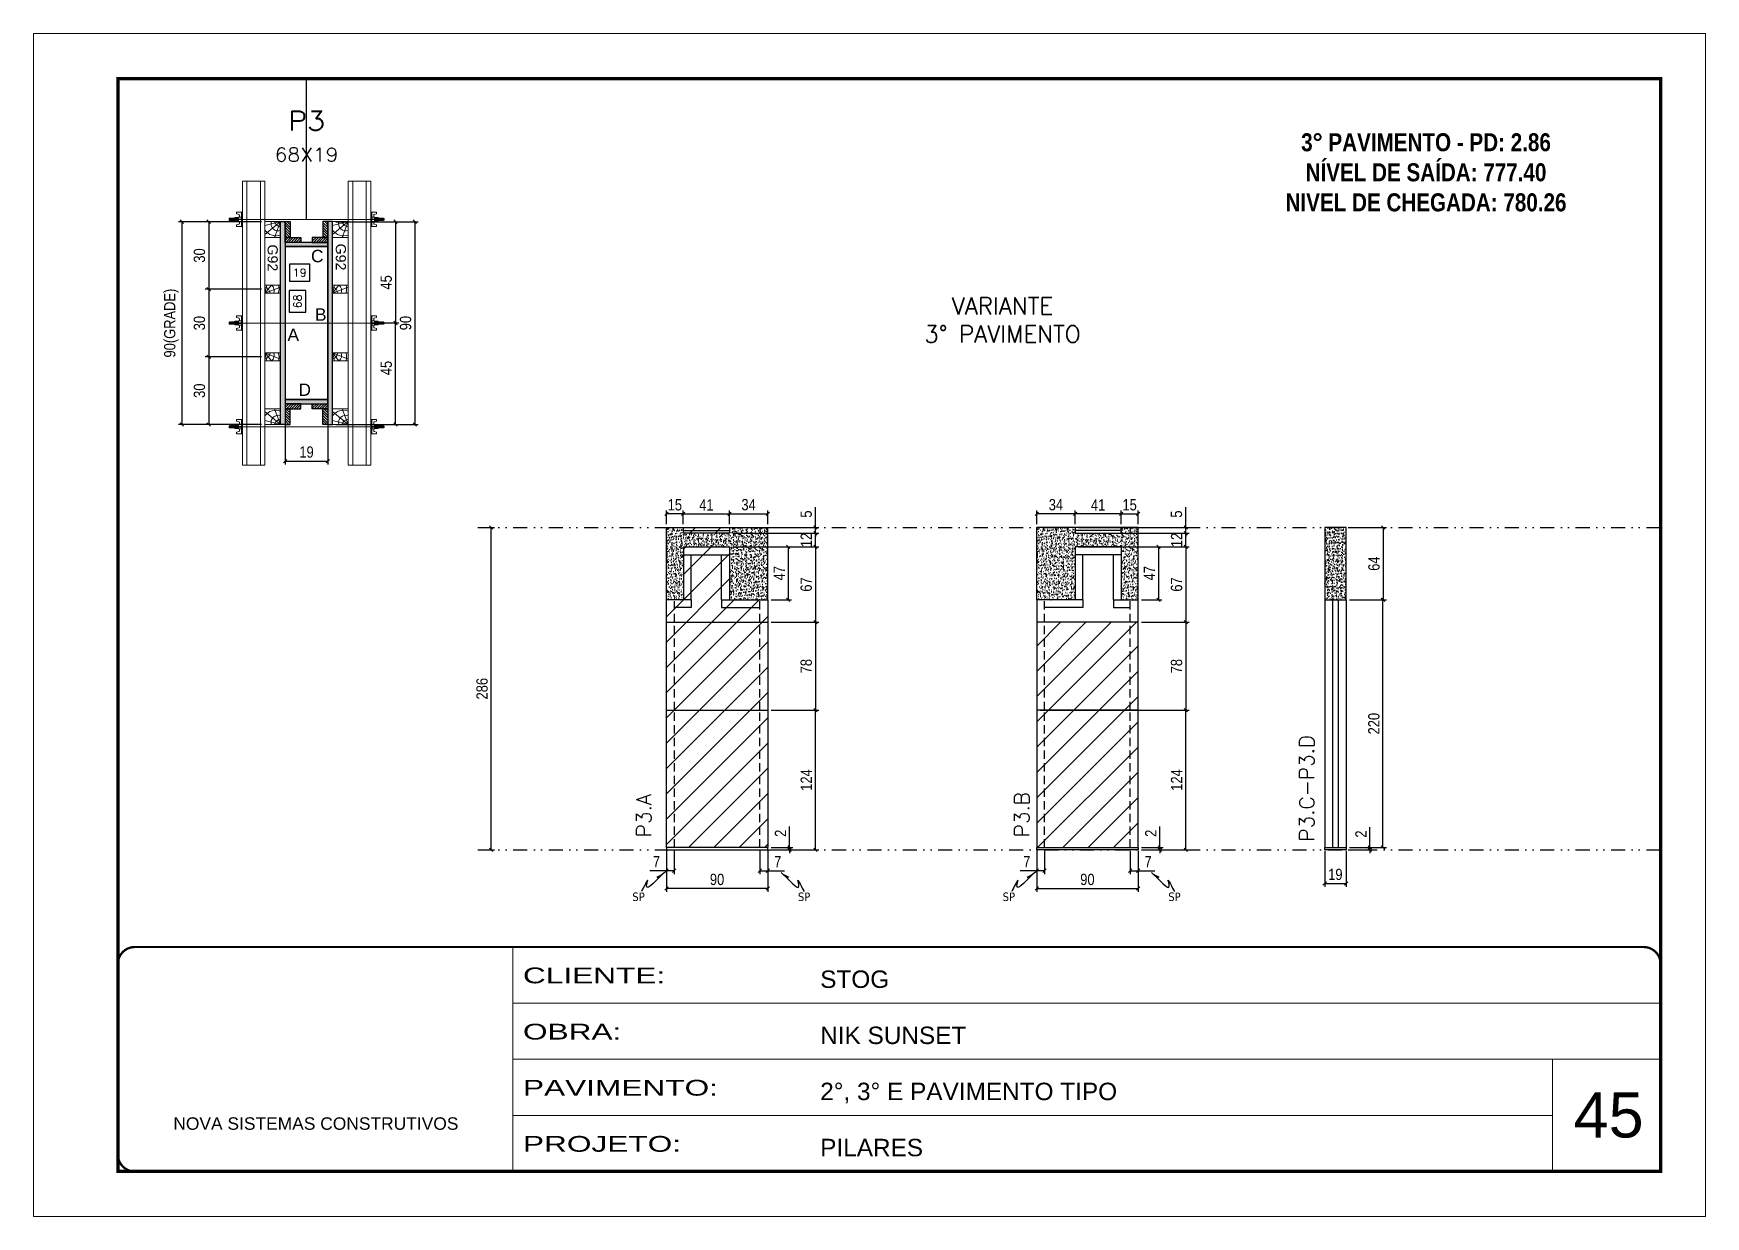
# Model space of a CAD drawing. Extents: x 808 to 7089, y -98 to 17032.
# Drawn here: x 808 to 2293, y 3348 to 4398 of the extents above; entities that cross this region are included whole.
import ezdxf
from ezdxf.enums import TextEntityAlignment as Align

# ---------------------------------------------------------------- set-up
doc = ezdxf.new("R2010")
doc.units = 0
for name, pattern in [('CONTINUO', [0]), ('DASHED', [0.75, 0.5, -0.25]), ('DIVIDE2', [0.625, 0.25, -0.125, 0, -0.125, 0, -0.125]), ('HIDDEN', [0.375, 0.25, -0.125])]:
    doc.linetypes.add(name, pattern=pattern)
for name, color, linetype, lineweight in [('CARIMBO', 255, 'Continuous', 9), ('Folhas', 255, 'Continuous', 9), ('Hachura', 251, 'Continuous', 9), ('Madeira', 126, 'Continuous', 18), ('Perfil Metálico', 224, 'Continuous', 18), ('REAPROVEITAMENTO', 251, 'Continuous', 9), ('SARRAFO DE PRESSAO', 251, 'DASHED', 9), ('Texto Seção', 7, 'Continuous', 15)]:
    doc.layers.add(name, color=color, linetype=linetype, lineweight=lineweight)
for name, color, linetype in [('CHAPA', 1, 'Continuous'), ('COTA', 241, 'Continuous'), ('Cota Seção (2x)', 241, 'Continuous'), ('MEIO_PONT', 93, 'Continuous'), ('NOMENCLATURA', 7, 'Continuous'), ('Nível', 160, 'Continuous'), ('Painéis', 200, 'Continuous'), ('SARR_2.2x7', 40, 'Continuous'), ('SARR_EDITAR', 141, 'Continuous'), ('SARRAFO', 251, 'Continuous'), ('Sarrafo de Pressão', 42, 'HIDDEN'), ('texto', 7, 'Continuous'), ('Texto de Titulo', 7, 'Continuous'), ('Texto Qtd Sarr', 242, 'Continuous'), ('TEXTO_GERAL', 7, 'Continuous')]:
    doc.layers.add(name, color=color, linetype=linetype)
doc.styles.add('ARIAL', font='arial.ttf')
doc.styles.add('COTA TECNICA', font='techl___.ttf', dxfattribs={"height": 10})
doc.styles.add('COTA TECNICA 2X', font='techl___.ttf', dxfattribs={"height": 10})
doc.styles.add('COTA TECNICA-50', font='techl___.ttf', dxfattribs={"height": 10})
doc.styles.add('REGUA-120', font='ROMANS.shx', dxfattribs={"height": 15})
doc.styles.add('ROMANC', font='techb___.ttf', dxfattribs={"height": 2.5})
doc.styles.add('ROMANS', font='romans.shx')
doc.styles.add('SANSSERIF', font='sas_____.pfb')
doc.styles.get("Standard").update_dxf_attribs({"font": 'arial.ttf'})
doc.styles.add('Tecnologia', font='')
doc.styles.get('Tecnologia').set_extended_font_data('Forgotten Futurist')
doc.dimstyles.new('COTA PAINEL-50', dxfattribs={"dimtxt": 10, "dimasz": 3, "dimexe": 3, "dimexo": 3, "dimgap": 3, "dimtad": 1, "dimdec": 1, "dimzin": 12, "dimdsep": 46, "dimtxsty": 'COTA TECNICA-50', "dimblk1": 'OBLIQUE', "dimblk2": 'OBLIQUE', "dimsah": 1, "dimcen": 0.9, "dimclrd": 4, "dimclre": 4, "dimclrt": 240, "dimadec": 1, "dimazin": 3, "dimtfac": 1, "dimtdec": 1, "dimtmove": 0, "dimatfit": 3, "dimfxl": 1, "dimtolj": 1, "dimtzin": 12, "dimarcsym": 0})
doc.dimstyles.new('PAINEL', dxfattribs={"dimtxt": 10, "dimasz": 3, "dimexe": 3, "dimexo": 3, "dimgap": 3, "dimtad": 1, "dimdec": 1, "dimzin": 12, "dimdsep": 46, "dimtxsty": 'COTA TECNICA', "dimblk1": 'OBLIQUE', "dimblk2": 'OBLIQUE', "dimsah": 1, "dimcen": 0.9, "dimclrd": 4, "dimclre": 4, "dimclrt": 240, "dimadec": 1, "dimazin": 3, "dimtfac": 1, "dimtdec": 1, "dimtmove": 0, "dimatfit": 3, "dimfxl": 1, "dimtolj": 1, "dimtzin": 12, "dimarcsym": 0})
doc.dimstyles.new('SECAO PILAR', dxfattribs={"dimtxt": 10, "dimasz": 3, "dimexe": 3, "dimexo": 3, "dimgap": 3, "dimtad": 1, "dimdec": 1, "dimlfac": 0.5, "dimzin": 12, "dimdsep": 46, "dimtxsty": 'COTA TECNICA 2X', "dimblk1": 'OBLIQUE', "dimblk2": 'OBLIQUE', "dimsah": 1, "dimcen": 0.9, "dimclrd": 256, "dimclre": 256, "dimclrt": 256, "dimadec": 1, "dimazin": 3, "dimtfac": 1, "dimtdec": 1, "dimtmove": 0, "dimatfit": 3, "dimfxl": 1, "dimtolj": 1, "dimtzin": 12, "dimarcsym": 0})
doc.dimstyles.new('SECÇÃO 2', dxfattribs={"dimtxt": 7, "dimasz": 6, "dimexe": 0.18, "dimexo": 2, "dimgap": -4, "dimtad": 3, "dimdec": 1, "dimlfac": 0.5, "dimzin": 12, "dimdsep": 46, "dimtxsty": 'ROMANS', "dimblk": 'ARCHTICK', "dimcen": 0.09, "dimse1": 1, "dimse2": 1, "dimsd1": 1, "dimsd2": 1, "dimclrd": 180, "dimclre": 5, "dimclrt": 1, "dimadec": 0, "dimazin": 3, "dimtfac": 1, "dimtdec": 1, "dimtofl": 0, "dimtmove": 0, "dimatfit": 3, "dimldrblk": 'ARCHTICK', "dimfxl": 1, "dimtolj": 1, "dimtzin": 0, "dimarcsym": 0})
doc.dimstyles.get("Standard").update_dxf_attribs({"dimtxt": 0.18, "dimasz": 0.18, "dimexe": 0.18, "dimexo": 0.0625, "dimgap": 0.09, "dimtad": 0, "dimtih": 1, "dimtoh": 1, "dimdec": 4, "dimzin": 0, "dimdsep": 46, "dimtxsty": 'Standard', "dimcen": 0.09, "dimadec": 0, "dimazin": 0, "dimtfac": 1, "dimtdec": 4, "dimtofl": 0, "dimtmove": 0, "dimatfit": 3, "dimfxl": 1, "dimtolj": 1, "dimtzin": 0, "dimarcsym": 0})
pattern_1 = [(135, (-21859.6836, 13554.1009), (-1.12253202, -1.12253202), [])]
pattern_2 = [(135, (-21859.6836, 13355.1009), (-1.12253202, -1.12253202), [])]
pattern_3 = [(45, (10534.6764, 26960.9572), (-1.12253202, 1.12253202), [])]
pattern_4 = [(45, (10534.6764, 26996.9572), (-1.12253202, 1.12253202), [])]

msp = doc.modelspace()

# ---------------------------------------------------------------- texts
at = {"layer": 'CARIMBO', "style": 'ARIAL'}
msp.add_text('45', height=40, dxfattribs=at).set_placement((2176.03, 3418.3))
at = {"layer": 'NOMENCLATURA', "color": 2, "insert": (2044.91, 4336.29), "char_height": 16, "attachment_point": 2, "style": 'ROMANC'}
msp.add_mtext_dynamic_manual_height_columns('\\P3° PAVIMENTO - PD: 2.86\\PNÍVEL DE SAÍDA: 777.40\\PNIVEL DE CHEGADA: 780.26', width=328.3607, gutter_width=1, heights=[0], dxfattribs=at)
at = {"layer": 'texto', "color": 0, "char_height": 7.5, "attachment_point": 5}
for insert in [(1345.57, 3631.89), (1492.59, 3631.89), (1674.45, 3631.89), (1821.47, 3631.89)]:
    msp.add_mtext('{\\fTahoma|b0|i0|c0|p34;\\C4;SP}', dxfattribs=dict(at, insert=insert))
at = {"layer": 'Texto Seção', "insert": (1497.92, 4123.83), "char_height": 15, "width": 341.7325, "attachment_point": 7, "style": 'REGUA-120'}
msp.add_mtext('\\pxqc;VARIANTE^J3° PAVIMENTO', dxfattribs=at)
at = {"layer": 'Texto Seção', "char_height": 13, "width": 285.3299, "attachment_point": 7, "rotation": 90, "style": 'REGUA-120'}
for s, insert in [('P3.C-P3.D', (1945.46, 3680.98)), ('P3.A', (1356.88, 3684.82)), ('P3.B', (1692.54, 3684.82))]:
    msp.add_mtext(s, dxfattribs=dict(at, insert=insert))
at = {"layer": 'TEXTO_GERAL', "color": 0, "linetype": 'Continuous', "style": 'SANSSERIF'}
for p in [(1020.63, 4210.88), (1081.18, 4211.63)]:
    msp.add_text('G92', height=9, rotation=270, dxfattribs=at).set_placement(p, align=Align.MIDDLE_LEFT)
at = {"layer": 'TEXTO_GERAL', "style": 'ARIAL'}
for s, p in [('C', (1060.23, 4200.62)), ('B', (1063.33, 4148.7)), ('A', (1038.91, 4130.73)), ('D', (1049.11, 4081.98))]:
    msp.add_text(s, height=11, dxfattribs=at).set_placement(p, align=Align.MIDDLE_CENTER)

# ---------------------------------------------------------------- blocks, each defined once
blk = doc.blocks.new('titulo1')
at = {"layer": 'Defpoints', "color": 252, "linetype": 'HIDDEN', "ltscale": 2}
blk.add_line((0, 0), (0, 125), dxfattribs=at)
at = {"layer": 'Defpoints', "style": 'ROMANS', "oblique": 15}
blk.add_attdef('FOLHA', text='', height=10, dxfattribs=at).set_placement((0, 15.6), align=Align.MIDDLE_CENTER)
at = {"layer": 'Texto Qtd Sarr', "color": 3, "style": 'ROMANS', "oblique": 15}
for tag, height, p in [('TITULO', 17, (0, 71.4)), ('SEÇÃO', 12, (0, 41.5))]:
    blk.add_attdef(tag, text='', height=height, dxfattribs=at).set_placement(p, align=Align.MIDDLE_CENTER)
blk = doc.blocks.new('*D545')
at = {"layer": 'Cota Seção (2x)', "color": 180, "lineweight": -2, "transparency": 16777216}
for p, q in [((1050.2, 4169.9), (1035.2, 4169.9)), ((1035.2, 4169.9), (1035.2, 4150.9)), ((1050.2, 4150.9), (1050.2, 4169.9)), ((1035.2, 4150.9), (1050.2, 4150.9))]:
    blk.add_line(p, q, dxfattribs=at)
at = {"layer": 'Defpoints', "color": 0, "transparency": 16777216}
for p in [(1031.7, 4209.1), (1031.7, 4073.1), (1054.2, 4073.1)]:
    blk.add_point(p, dxfattribs=at)
at = {"layer": 'Cota Seção (2x)', "color": 1, "transparency": 16777216, "insert": (1042.7, 4160.4), "char_height": 7, "attachment_point": 5, "rotation": 90, "style": 'ROMANS'}
blk.add_mtext('\\A1;68', dxfattribs=at)
blk = doc.blocks.new('_ArchTick')
at = {"color": 0, "linetype": 'ByBlock', "const_width": 0.15}
blk.add_lwpolyline([(-0.5, -0.5), (0.5, 0.5)], dxfattribs=at)
blk = doc.blocks.new('*D546')
at = {"layer": 'Cota Seção (2x)', "color": 180, "lineweight": -2, "transparency": 16777216}
for p, q in [((1053.6, 4193.4), (1035.6, 4193.4)), ((1035.6, 4193.4), (1035.6, 4178.4)), ((1053.6, 4178.4), (1053.6, 4193.4)), ((1035.6, 4178.4), (1053.6, 4178.4))]:
    blk.add_line(p, q, dxfattribs=at)
at = {"layer": 'Defpoints', "color": 0, "transparency": 16777216}
for p in [(1031.7, 4209.1), (1069.7, 4209.1), (1069.7, 4174.4)]:
    blk.add_point(p, dxfattribs=at)
at = {"layer": 'Cota Seção (2x)', "color": 1, "transparency": 16777216, "insert": (1044.6, 4185.9), "char_height": 7, "attachment_point": 5, "style": 'ROMANS'}
blk.add_mtext('\\A1;19', dxfattribs=at)
blk = doc.blocks.new('_Oblique')
at = {"color": 0, "linetype": 'ByBlock', "lineweight": -2}
blk.add_line((-0.5, -0.5), (0.5, 0.5), dxfattribs=at)
blk = doc.blocks.new('*D1687')
at = {"layer": 'Cota Seção (2x)', "lineweight": -2, "transparency": 16777216}
for p, q in [((1031.7, 4066.5), (1031.7, 4015.5)), ((1069.7, 4066.5), (1069.7, 4015.5)), ((1031.7, 4018.5), (1069.7, 4018.5))]:
    blk.add_line(p, q, dxfattribs=at)
at = {"layer": 'Defpoints', "color": 0, "transparency": 16777216}
for p in [(1031.7, 4069.5), (1069.7, 4069.5), (1069.7, 4018.5)]:
    blk.add_point(p, dxfattribs=at)
at = {"layer": 'Cota Seção (2x)', "lineweight": -2, "transparency": 16777216, "xscale": 3, "yscale": 3, "zscale": 3, "rotation": 180}
blk.add_blockref('_Oblique', (1031.7, 4018.5), dxfattribs=at)
at = {"layer": 'Cota Seção (2x)', "lineweight": -2, "transparency": 16777216, "xscale": 3, "yscale": 3, "zscale": 3}
blk.add_blockref('_Oblique', (1069.7, 4018.5), dxfattribs=at)
at = {"layer": 'Cota Seção (2x)', "transparency": 16777216, "insert": (1050.7, 4026.6), "char_height": 10, "attachment_point": 5, "style": 'COTA TECNICA 2X'}
blk.add_mtext('\\A1;19', dxfattribs=at)
blk = doc.blocks.new('*D547')
at = {"layer": 'Cota Seção (2x)', "lineweight": -2, "transparency": 16777216}
for p, q in [((1010.7, 4231.1), (936.9, 4231.1)), ((939.9, 4231.1), (939.9, 4051.1)), ((1010.7, 4051.1), (936.9, 4051.1))]:
    blk.add_line(p, q, dxfattribs=at)
at = {"layer": 'Defpoints', "color": 0, "transparency": 16777216}
for p in [(1013.7, 4231.1), (939.9, 4051.1), (1013.7, 4051.1)]:
    blk.add_point(p, dxfattribs=at)
at = {"layer": 'Cota Seção (2x)', "lineweight": -2, "transparency": 16777216, "xscale": 3, "yscale": 3, "zscale": 3}
for p, rotation in [((939.9, 4231.1), 90), ((939.9, 4051.1), 270)]:
    blk.add_blockref('_Oblique', p, dxfattribs=dict(at, rotation=rotation))
at = {"layer": 'Cota Seção (2x)', "transparency": 16777216, "insert": (930.7, 4141.1), "char_height": 10, "attachment_point": 5, "rotation": 90, "style": 'COTA TECNICA 2X'}
blk.add_mtext('\\A1;90(GRADE)', dxfattribs=at)
blk = doc.blocks.new('*D548')
at = {"layer": 'Cota Seção (2x)', "lineweight": -2, "transparency": 16777216}
for p, q in [((1010.7, 4111.1), (960.8, 4111.1)), ((963.8, 4111.1), (963.8, 4051.1)), ((1010.7, 4051.1), (960.8, 4051.1))]:
    blk.add_line(p, q, dxfattribs=at)
at = {"layer": 'Defpoints', "color": 0, "transparency": 16777216}
for p in [(1013.7, 4111.1), (963.8, 4051.1), (1013.7, 4051.1)]:
    blk.add_point(p, dxfattribs=at)
at = {"layer": 'Cota Seção (2x)', "lineweight": -2, "transparency": 16777216, "xscale": 3, "yscale": 3, "zscale": 3}
for p, rotation in [((963.8, 4111.1), 90), ((963.8, 4051.1), 270)]:
    blk.add_blockref('_Oblique', p, dxfattribs=dict(at, rotation=rotation))
at = {"layer": 'Cota Seção (2x)', "transparency": 16777216, "insert": (955.6, 4081.1), "char_height": 10, "attachment_point": 5, "rotation": 90, "style": 'COTA TECNICA 2X'}
blk.add_mtext('\\A1;30', dxfattribs=at)
blk = doc.blocks.new('*D549')
at = {"layer": 'Cota Seção (2x)', "lineweight": -2, "transparency": 16777216}
for p, q in [((1010.7, 4231.1), (960.8, 4231.1)), ((963.8, 4231.1), (963.8, 4171.1)), ((1010.7, 4171.1), (960.8, 4171.1))]:
    blk.add_line(p, q, dxfattribs=at)
at = {"layer": 'Defpoints', "color": 0, "transparency": 16777216}
for p in [(1013.7, 4231.1), (963.8, 4171.1), (1013.7, 4171.1)]:
    blk.add_point(p, dxfattribs=at)
at = {"layer": 'Cota Seção (2x)', "lineweight": -2, "transparency": 16777216, "xscale": 3, "yscale": 3, "zscale": 3}
for p, rotation in [((963.8, 4231.1), 90), ((963.8, 4171.1), 270)]:
    blk.add_blockref('_Oblique', p, dxfattribs=dict(at, rotation=rotation))
at = {"layer": 'Cota Seção (2x)', "transparency": 16777216, "insert": (955.6, 4201.1), "char_height": 10, "attachment_point": 5, "rotation": 90, "style": 'COTA TECNICA 2X'}
blk.add_mtext('\\A1;30', dxfattribs=at)
blk = doc.blocks.new('*D550')
at = {"layer": 'Cota Seção (2x)', "lineweight": -2, "transparency": 16777216}
for p, q in [((1010.7, 4171.1), (960.8, 4171.1)), ((963.8, 4171.1), (963.8, 4111.1)), ((1010.7, 4111.1), (960.8, 4111.1))]:
    blk.add_line(p, q, dxfattribs=at)
at = {"layer": 'Defpoints', "color": 0, "transparency": 16777216}
for p in [(1013.7, 4171.1), (963.8, 4111.1), (1013.7, 4111.1)]:
    blk.add_point(p, dxfattribs=at)
at = {"layer": 'Cota Seção (2x)', "lineweight": -2, "transparency": 16777216, "xscale": 3, "yscale": 3, "zscale": 3}
for p, rotation in [((963.8, 4171.1), 90), ((963.8, 4111.1), 270)]:
    blk.add_blockref('_Oblique', p, dxfattribs=dict(at, rotation=rotation))
at = {"layer": 'Cota Seção (2x)', "transparency": 16777216, "insert": (955.6, 4141.1), "char_height": 10, "attachment_point": 5, "rotation": 90, "style": 'COTA TECNICA 2X'}
blk.add_mtext('\\A1;30', dxfattribs=at)
blk = doc.blocks.new('*D551')
at = {"layer": 'Cota Seção (2x)', "lineweight": -2, "transparency": 16777216}
for p, q in [((1076.7, 4231.1), (1149.8, 4231.1)), ((1146.8, 4231.1), (1146.8, 4051.1)), ((1076.7, 4051.1), (1149.8, 4051.1))]:
    blk.add_line(p, q, dxfattribs=at)
at = {"layer": 'Defpoints', "color": 0, "transparency": 16777216}
for p in [(1073.7, 4231.1), (1073.7, 4051.1), (1146.8, 4051.1)]:
    blk.add_point(p, dxfattribs=at)
at = {"layer": 'Cota Seção (2x)', "lineweight": -2, "transparency": 16777216, "xscale": 3, "yscale": 3, "zscale": 3}
for p, rotation in [((1146.8, 4231.1), 90), ((1146.8, 4051.1), 270)]:
    blk.add_blockref('_Oblique', p, dxfattribs=dict(at, rotation=rotation))
at = {"layer": 'Cota Seção (2x)', "transparency": 16777216, "insert": (1138.7, 4141.1), "char_height": 10, "attachment_point": 5, "rotation": 90, "style": 'COTA TECNICA 2X'}
blk.add_mtext('\\A1;90', dxfattribs=at)
blk = doc.blocks.new('*D552')
at = {"layer": 'Cota Seção (2x)', "lineweight": -2, "transparency": 16777216}
for p, q in [((1110.7, 4231.1), (1132.6, 4231.1)), ((1129.6, 4231.1), (1129.6, 4141.2)), ((1110.7, 4141.2), (1132.6, 4141.2))]:
    blk.add_line(p, q, dxfattribs=at)
at = {"layer": 'Defpoints', "color": 0, "transparency": 16777216}
for p in [(1107.7, 4231.1), (1107.7, 4141.2), (1129.6, 4141.2)]:
    blk.add_point(p, dxfattribs=at)
at = {"layer": 'Cota Seção (2x)', "lineweight": -2, "transparency": 16777216, "xscale": 3, "yscale": 3, "zscale": 3}
for p, rotation in [((1129.6, 4231.1), 90), ((1129.6, 4141.2), 270)]:
    blk.add_blockref('_Oblique', p, dxfattribs=dict(at, rotation=rotation))
at = {"layer": 'Cota Seção (2x)', "transparency": 16777216, "insert": (1121.5, 4177.2), "char_height": 10, "attachment_point": 5, "rotation": 90, "style": 'COTA TECNICA 2X'}
blk.add_mtext('\\A1;45', dxfattribs=at)
blk = doc.blocks.new('*D553')
at = {"layer": 'Cota Seção (2x)', "lineweight": -2, "transparency": 16777216}
for p, q in [((1110.7, 4141.2), (1132.6, 4141.2)), ((1129.6, 4051.1), (1129.6, 4141.2)), ((1110.7, 4051.1), (1132.6, 4051.1))]:
    blk.add_line(p, q, dxfattribs=at)
at = {"layer": 'Defpoints', "color": 0, "transparency": 16777216}
for p in [(1107.7, 4141.2), (1129.6, 4141.2), (1107.7, 4051.1)]:
    blk.add_point(p, dxfattribs=at)
at = {"layer": 'Cota Seção (2x)', "lineweight": -2, "transparency": 16777216, "xscale": 3, "yscale": 3, "zscale": 3}
for p, rotation in [((1129.6, 4141.2), 90), ((1129.6, 4051.1), 270)]:
    blk.add_blockref('_Oblique', p, dxfattribs=dict(at, rotation=rotation))
at = {"layer": 'Cota Seção (2x)', "transparency": 16777216, "insert": (1121.5, 4101.2), "char_height": 10, "attachment_point": 5, "rotation": 90, "style": 'COTA TECNICA 2X'}
blk.add_mtext('\\A1;45', dxfattribs=at)
blk = doc.blocks.new('C')
at = {"layer": 'Hachura', "color": 0}
for p, q in [((0, 3.22), (0, -3.22)), ((0.45, 3.22), (0, 3.22)), ((0.46, 3.16), (0, 3.16)), ((0.46, 3.05), (0, 3.05)), ((0.46, 2.88), (0, 2.88)), ((0, 2.75), (0, -1.16)), ((0.46, 2.65), (0, 2.65)), ((0.46, 2.23), (0, 2.23)), ((0.46, 1.51), (0, 1.51)), ((0.39, 0.49), (0.17, 0.49)), ((0.45, -3.23), (0.45, 3.22)), ((0.45, 3.22), (2.58, 3.22)), ((1.74, 0.97), (0.45, 0.97)), ((1.45, 0.1), (0.45, 0.1)), ((1.35, 1.94), (1.35, 0.96)), ((2.58, 2.39), (1.47, 2.09)), ((1.74, -0.97), (1.74, 0.97)), ((1.74, 0.97), (1.74, 0.84)), ((1.74, 0.97), (1.74, 0.84)), ((1.74, 0.84), (3.35, 0.84)), ((3.35, 0.45), (1.74, 0.45)), ((2.58, 3.22), (2.58, 2.39)), ((3.32, 0.84), (3.32, -0.84)), ((3.35, 0.84), (3.35, -0.84)), ((3.68, 0.45), (3.35, 0.45)), ((3.84, -0.52), (3.35, 0.45)), ((3.35, 0.06), (3.67, -0.57)), ((3.68, 0.45), (4.16, -0.52)), ((3.72, 0.5), (4.25, -0.57)), ((4.37, -0.55), (3.83, 0.53)), ((4.15, 0.45), (3.93, 0.45)), ((4.42, -0.52), (3.93, 0.45)), ((4.15, 0.45), (4.26, 0.45)), ((4.26, 0.45), (4.74, -0.52)), ((4.3, 0.5), (4.83, -0.57)), ((4.95, -0.55), (4.41, 0.53)), ((4.51, 0.45), (4.84, 0.45)), ((5, -0.52), (4.51, 0.45)), ((4.84, 0.45), (5.32, -0.52)), ((4.88, 0.5), (5.41, -0.57)), ((5.53, -0.55), (4.99, 0.53)), ((5.58, -0.52), (5.09, 0.45)), ((5.42, 0.45), (5.09, 0.45)), ((5.58, -0.52), (5.09, 0.45)), ((5.42, 0.45), (5.74, -0.19)), ((5.46, 0.5), (5.74, -0.07)), ((5.74, 0.19), (5.57, 0.53)), ((5.74, 0.32), (5.68, 0.45)), ((5.68, 0.45), (5.74, 0.45)), ((5.74, 0.45), (5.9, 0.29)), ((5.74, 0.45), (5.74, -0.52)), ((5.9, -0.36), (5.9, 0.29)), ((0.45, 0), (0, 0)), ((0.46, -1.52), (0, -1.52)), ((0.46, -2.23), (0, -2.23)), ((0.46, -2.65), (0, -2.65)), ((0.46, -2.88), (0, -2.88)), ((0.46, -3.05), (0, -3.05)), ((0.46, -3.16), (0, -3.16)), ((0, -3.22), (2.57, -3.22)), ((0.08, -0.48), (0.29, -0.48)), ((0.29, -0.48), (0.4, -0.48)), ((0.45, 0), (0.45, -0.97)), ((0.45, -0.16), (1.45, -0.16)), ((0.45, -0.65), (0.45, -0.32)), ((0.45, -3.23), (0.45, -0.65)), ((0.45, -0.97), (1.74, -0.97)), ((1.35, -1.94), (1.35, -0.97)), ((2.58, -2.39), (1.47, -2.1)), ((3.35, -0.32), (1.74, -0.32)), ((3.35, -0.84), (1.74, -0.84)), ((2.58, -3.23), (2.58, -2.39)), ((3.35, -0.07), (3.58, -0.52)), ((3.35, -0.52), (3.58, -0.52)), ((3.84, -0.52), (4.16, -0.52)), ((4.42, -0.52), (4.74, -0.52)), ((4.63, -0.52), (4.74, -0.52)), ((5, -0.52), (5.32, -0.52)), ((5.58, -0.52), (5.74, -0.52)), ((5.74, -0.52), (5.9, -0.36)), ((5.74, -0.52), (5.74, -0.52))]:
    blk.add_line(p, q, dxfattribs=at)
for centre, radius, start, end in [((1.52, 1.94), 0.161, 104.74356, 180), ((1.44, -0.03), 0.129, 272.69497, 87.30503), ((3.81, 0.39), 0.143, 25.56881, 154.43119), ((4.39, 0.39), 0.143, 25.56881, 154.43119), ((4.97, 0.39), 0.143, 25.56881, 154.43119), ((5.55, 0.39), 0.143, 25.56881, 154.43119), ((0.17, -0.37), 0.174, 221.74404, 317.85924), ((1.52, -1.94), 0.161, 180, 255.25644), ((3.71, -0.4), 0.174, 222.14076, 318.25596), ((4.29, -0.4), 0.174, 222.14076, 318.25596), ((4.87, -0.4), 0.174, 222.14076, 318.25596), ((5.45, -0.4), 0.174, 222.14076, 318.25596), ((5.61, -0.4), 0.174, 317.85924, 318.25596)]:
    blk.add_arc(centre, radius, start, end, dxfattribs=at)
blk = doc.blocks.new('PONTALETE')
at = {"layer": 'Madeira'}
for q in [(2.71, 7), (7, 5.76), (7, 1.74)]:
    blk.add_line((0, 0), q, dxfattribs=at)
blk.add_lwpolyline([(0, 0), (7, 0), (7, 7), (0, 7)], close=True, dxfattribs=at)
for centre, radius, start, end in [((2.04, 0.06), 6.23, 37.28179, 109.09128), ((1.09, 0.9), 3.19, 343.60304, 109.98471), ((-0.21, -0.78), 3.09, 14.63219, 86.0383)]:
    blk.add_arc(centre, radius, start, end, dxfattribs=at)
blk = doc.blocks.new('MEIO PONTALETE')
at = {"layer": 'Madeira'}
for q in [(2.71, 7), (3.5, 2.88), (3.5, 0.87)]:
    blk.add_line((0, 0), q, dxfattribs=at)
blk.add_lwpolyline([(0, 0), (3.5, 0), (3.5, 7), (0, 7)], close=True, dxfattribs=at)
for centre, radius, start, end in [((2.04, 0.06), 6.23, 76.44987, 109.09128), ((1.09, 0.9), 3.19, 40.90626, 109.98471), ((-0.21, -0.78), 3.09, 14.63219, 86.0383)]:
    blk.add_arc(centre, radius, start, end, dxfattribs=at)
blk = doc.blocks.new('*D1675')
at = {"layer": 'COTA', "color": 4, "lineweight": -2, "transparency": 16777216}
for p, q in [((1205.8, 3959.6), (1217.7, 3959.6)), ((1214.7, 3673.6), (1214.7, 3959.6)), ((1205.8, 3673.6), (1217.7, 3673.6))]:
    blk.add_line(p, q, dxfattribs=at)
at = {"layer": 'Defpoints', "color": 0, "transparency": 16777216}
for p in [(1202.8, 3959.6), (1214.7, 3959.6), (1202.8, 3673.6)]:
    blk.add_point(p, dxfattribs=at)
at = {"layer": 'COTA', "color": 4, "lineweight": -2, "transparency": 16777216, "xscale": 3, "yscale": 3, "zscale": 3}
for p, rotation in [((1214.7, 3959.6), 90), ((1214.7, 3673.6), 270)]:
    blk.add_blockref('_Oblique', p, dxfattribs=dict(at, rotation=rotation))
at = {"layer": 'COTA', "color": 240, "transparency": 16777216, "insert": (1206.6, 3816.6), "char_height": 10, "attachment_point": 5, "rotation": 90, "style": 'COTA TECNICA-50'}
blk.add_mtext('\\A1;286', dxfattribs=at)
blk = doc.blocks.new('*D452')
at = {"layer": 'COTA', "color": 4, "lineweight": -2, "transparency": 16777216}
for p, q in [((1370.3, 3672.6), (1370.3, 3636.2)), ((1460.3, 3672.6), (1460.3, 3636.2)), ((1460.3, 3639.2), (1370.3, 3639.2))]:
    blk.add_line(p, q, dxfattribs=at)
at = {"layer": 'Defpoints', "color": 0, "transparency": 16777216}
for p in [(1370.3, 3675.6), (1460.3, 3675.6), (1370.3, 3639.2)]:
    blk.add_point(p, dxfattribs=at)
at = {"layer": 'COTA', "color": 4, "lineweight": -2, "transparency": 16777216, "xscale": 3, "yscale": 3, "zscale": 3, "rotation": 180}
blk.add_blockref('_Oblique', (1370.3, 3639.2), dxfattribs=at)
at = {"layer": 'COTA', "color": 4, "lineweight": -2, "transparency": 16777216, "xscale": 3, "yscale": 3, "zscale": 3}
blk.add_blockref('_Oblique', (1460.3, 3639.2), dxfattribs=at)
at = {"layer": 'COTA', "color": 240, "transparency": 16777216, "insert": (1415.3, 3647.3), "char_height": 10, "attachment_point": 5, "style": 'COTA TECNICA'}
blk.add_mtext('\\A1;90', dxfattribs=at)
blk = doc.blocks.new('*D453')
at = {"layer": 'COTA', "color": 4, "lineweight": -2, "transparency": 16777216}
for p, q in [((1453.3, 3672.6), (1453.3, 3652.1)), ((1460.3, 3670.6), (1460.3, 3652.1)), ((1453.3, 3655.1), (1460.3, 3655.1)), ((1460.3, 3655.1), (1475.1, 3655.1))]:
    blk.add_line(p, q, dxfattribs=at)
at = {"layer": 'Defpoints', "color": 0, "transparency": 16777216}
for p in [(1453.3, 3675.6), (1460.3, 3673.6), (1460.3, 3655.1)]:
    blk.add_point(p, dxfattribs=at)
at = {"layer": 'COTA', "color": 4, "lineweight": -2, "transparency": 16777216, "xscale": 3, "yscale": 3, "zscale": 3, "rotation": 180}
blk.add_blockref('_Oblique', (1453.3, 3655.1), dxfattribs=at)
at = {"layer": 'COTA', "color": 4, "lineweight": -2, "transparency": 16777216, "xscale": 3, "yscale": 3, "zscale": 3}
blk.add_blockref('_Oblique', (1460.3, 3655.1), dxfattribs=at)
at = {"layer": 'COTA', "color": 240, "transparency": 16777216, "insert": (1469.2, 3663.1), "char_height": 10, "attachment_point": 5, "style": 'COTA TECNICA-50'}
blk.add_mtext('\\A1;7', dxfattribs=at)
blk = doc.blocks.new('*D454')
at = {"layer": 'COTA', "color": 4, "lineweight": -2, "transparency": 16777216}
for p, q in [((1370.3, 3670.6), (1370.3, 3652.1)), ((1377.3, 3672.6), (1377.3, 3652.1)), ((1370.3, 3655.1), (1355.6, 3655.1)), ((1377.3, 3655.1), (1370.3, 3655.1))]:
    blk.add_line(p, q, dxfattribs=at)
at = {"layer": 'Defpoints', "color": 0, "transparency": 16777216}
for p in [(1370.3, 3673.6), (1377.3, 3675.6), (1370.3, 3655.1)]:
    blk.add_point(p, dxfattribs=at)
at = {"layer": 'COTA', "color": 4, "lineweight": -2, "transparency": 16777216, "xscale": 3, "yscale": 3, "zscale": 3, "rotation": 180}
blk.add_blockref('_Oblique', (1370.3, 3655.1), dxfattribs=at)
at = {"layer": 'COTA', "color": 4, "lineweight": -2, "transparency": 16777216, "xscale": 3, "yscale": 3, "zscale": 3}
blk.add_blockref('_Oblique', (1377.3, 3655.1), dxfattribs=at)
at = {"layer": 'COTA', "color": 240, "transparency": 16777216, "insert": (1361.5, 3663.1), "char_height": 10, "attachment_point": 5, "style": 'COTA TECNICA-50'}
blk.add_mtext('\\A1;7', dxfattribs=at)
blk = doc.blocks.new('*D455')
at = {"layer": 'COTA', "color": 4, "linetype": 'ByBlock', "lineweight": -2, "transparency": 16777216}
for p, q in [((1463.3, 3797.6), (1505.6, 3797.6)), ((1502.6, 3673.6), (1502.6, 3797.6)), ((1463.3, 3673.6), (1505.6, 3673.6))]:
    blk.add_line(p, q, dxfattribs=at)
at = {"layer": 'Defpoints', "color": 0, "linetype": 'ByBlock', "transparency": 16777216}
for p in [(1460.3, 3797.6), (1502.6, 3797.6), (1460.3, 3673.6)]:
    blk.add_point(p, dxfattribs=at)
at = {"layer": 'COTA', "color": 4, "linetype": 'ByBlock', "lineweight": -2, "transparency": 16777216, "xscale": 3, "yscale": 3, "zscale": 3}
for p, rotation in [((1502.6, 3797.6), 90), ((1502.6, 3673.6), 270)]:
    blk.add_blockref('_Oblique', p, dxfattribs=dict(at, rotation=rotation))
at = {"layer": 'COTA', "color": 240, "linetype": 'ByBlock', "transparency": 16777216, "insert": (1494.5, 3735.6), "char_height": 10, "attachment_point": 5, "rotation": 90, "style": 'COTA TECNICA'}
blk.add_mtext('\\A1;124', dxfattribs=at)
blk = doc.blocks.new('*D456')
at = {"layer": 'COTA', "color": 4, "lineweight": -2, "transparency": 16777216}
for p, q in [((1479.6, 3675.6), (1479.6, 3694.4)), ((1463.3, 3675.6), (1482.6, 3675.6)), ((1463.3, 3673.6), (1482.6, 3673.6)), ((1479.6, 3673.6), (1479.6, 3675.6)), ((1479.6, 3673.6), (1479.6, 3670.6))]:
    blk.add_line(p, q, dxfattribs=at)
at = {"layer": 'Defpoints', "color": 0, "transparency": 16777216}
for p in [(1460.3, 3675.6), (1460.3, 3673.6), (1479.6, 3673.6)]:
    blk.add_point(p, dxfattribs=at)
at = {"layer": 'COTA', "color": 4, "lineweight": -2, "transparency": 16777216, "xscale": 3, "yscale": 3, "zscale": 3}
for p, rotation in [((1479.6, 3675.6), 270), ((1479.6, 3673.6), 90)]:
    blk.add_blockref('_Oblique', p, dxfattribs=dict(at, rotation=rotation))
at = {"layer": 'COTA', "color": 240, "transparency": 16777216, "insert": (1471.6, 3688.3), "char_height": 10, "attachment_point": 5, "rotation": 90, "style": 'COTA TECNICA-50'}
blk.add_mtext('\\A1;2', dxfattribs=at)
blk = doc.blocks.new('*D457')
at = {"layer": 'COTA', "color": 4, "linetype": 'ByBlock', "lineweight": -2, "transparency": 16777216}
for p, q in [((1463.3, 3797.6), (1505.6, 3797.6)), ((1502.6, 3673.6), (1502.6, 3797.6)), ((1463.3, 3673.6), (1505.6, 3673.6))]:
    blk.add_line(p, q, dxfattribs=at)
at = {"layer": 'Defpoints', "color": 0, "linetype": 'ByBlock', "transparency": 16777216}
for p in [(1460.3, 3797.6), (1502.6, 3797.6), (1460.3, 3673.6)]:
    blk.add_point(p, dxfattribs=at)
at = {"layer": 'COTA', "color": 4, "linetype": 'ByBlock', "lineweight": -2, "transparency": 16777216, "xscale": 3, "yscale": 3, "zscale": 3}
for p, rotation in [((1502.6, 3797.6), 90), ((1502.6, 3673.6), 270)]:
    blk.add_blockref('_Oblique', p, dxfattribs=dict(at, rotation=rotation))
at = {"layer": 'COTA', "color": 240, "linetype": 'ByBlock', "transparency": 16777216, "insert": (1494.5, 3735.6), "char_height": 10, "attachment_point": 5, "rotation": 90, "style": 'COTA TECNICA'}
blk.add_mtext('\\A1;124', dxfattribs=at)
blk = doc.blocks.new('*D458')
at = {"layer": 'COTA', "color": 4, "lineweight": -2, "transparency": 16777216}
for p, q in [((1426.3, 3962.6), (1426.3, 3974.7)), ((1426.3, 3971.7), (1460.3, 3971.7)), ((1460.3, 3962.6), (1460.3, 3974.7))]:
    blk.add_line(p, q, dxfattribs=at)
at = {"layer": 'Defpoints', "color": 0, "transparency": 16777216}
for p in [(1460.3, 3971.7), (1426.3, 3959.6), (1460.3, 3959.6)]:
    blk.add_point(p, dxfattribs=at)
at = {"layer": 'COTA', "color": 4, "lineweight": -2, "transparency": 16777216, "xscale": 3, "yscale": 3, "zscale": 3, "rotation": 180}
blk.add_blockref('_Oblique', (1426.3, 3971.7), dxfattribs=at)
at = {"layer": 'COTA', "color": 4, "lineweight": -2, "transparency": 16777216, "xscale": 3, "yscale": 3, "zscale": 3}
blk.add_blockref('_Oblique', (1460.3, 3971.7), dxfattribs=at)
at = {"layer": 'COTA', "color": 240, "transparency": 16777216, "insert": (1443.3, 3979.9), "char_height": 10, "attachment_point": 5, "style": 'COTA TECNICA-50'}
blk.add_mtext('\\A1;34', dxfattribs=at)
blk = doc.blocks.new('*D459')
at = {"layer": 'COTA', "color": 4, "lineweight": -2, "transparency": 16777216}
for p, q in [((1954.9, 3672.6), (1954.9, 3640.7)), ((1973.9, 3672.6), (1973.9, 3640.7)), ((1954.9, 3643.7), (1973.9, 3643.7))]:
    blk.add_line(p, q, dxfattribs=at)
at = {"layer": 'Defpoints', "color": 0, "transparency": 16777216}
for p in [(1954.9, 3675.6), (1973.9, 3675.6), (1973.9, 3643.7)]:
    blk.add_point(p, dxfattribs=at)
at = {"layer": 'COTA', "color": 4, "lineweight": -2, "transparency": 16777216, "xscale": 3, "yscale": 3, "zscale": 3, "rotation": 180}
blk.add_blockref('_Oblique', (1954.9, 3643.7), dxfattribs=at)
at = {"layer": 'COTA', "color": 4, "lineweight": -2, "transparency": 16777216, "xscale": 3, "yscale": 3, "zscale": 3}
blk.add_blockref('_Oblique', (1973.9, 3643.7), dxfattribs=at)
at = {"layer": 'COTA', "color": 240, "transparency": 16777216, "insert": (1964.4, 3651.8), "char_height": 10, "attachment_point": 5, "style": 'COTA TECNICA'}
blk.add_mtext('\\A1;19', dxfattribs=at)
blk = doc.blocks.new('*D460')
at = {"layer": 'COTA', "color": 4, "lineweight": -2, "transparency": 16777216}
for p, q in [((1976.9, 3895.6), (2009.7, 3895.6)), ((2006.7, 3675.6), (2006.7, 3895.6)), ((1976.9, 3675.6), (2009.7, 3675.6))]:
    blk.add_line(p, q, dxfattribs=at)
at = {"layer": 'Defpoints', "color": 0, "transparency": 16777216}
for p in [(1973.9, 3895.6), (2006.7, 3895.6), (1973.9, 3675.6)]:
    blk.add_point(p, dxfattribs=at)
at = {"layer": 'COTA', "color": 4, "lineweight": -2, "transparency": 16777216, "xscale": 3, "yscale": 3, "zscale": 3}
for p, rotation in [((2006.7, 3895.6), 90), ((2006.7, 3675.6), 270)]:
    blk.add_blockref('_Oblique', p, dxfattribs=dict(at, rotation=rotation))
at = {"layer": 'COTA', "color": 240, "transparency": 16777216, "insert": (1998.6, 3785.6), "char_height": 10, "attachment_point": 5, "rotation": 90, "style": 'COTA TECNICA'}
blk.add_mtext('\\A1;220', dxfattribs=at)
blk = doc.blocks.new('*D461')
at = {"layer": 'COTA', "color": 4, "lineweight": -2, "transparency": 16777216}
for p, q in [((1995.1, 3675.6), (1995.1, 3693.7)), ((1976.9, 3675.6), (1998.1, 3675.6)), ((1976.9, 3673.6), (1998.1, 3673.6)), ((1995.1, 3673.6), (1995.1, 3675.6)), ((1995.1, 3673.6), (1995.1, 3670.6))]:
    blk.add_line(p, q, dxfattribs=at)
at = {"layer": 'Defpoints', "color": 0, "transparency": 16777216}
for p in [(1973.9, 3675.6), (1973.9, 3673.6), (1995.1, 3675.6)]:
    blk.add_point(p, dxfattribs=at)
at = {"layer": 'COTA', "color": 4, "lineweight": -2, "transparency": 16777216, "xscale": 3, "yscale": 3, "zscale": 3}
for p, rotation in [((1995.1, 3675.6), 270), ((1995.1, 3673.6), 90)]:
    blk.add_blockref('_Oblique', p, dxfattribs=dict(at, rotation=rotation))
at = {"layer": 'COTA', "color": 240, "transparency": 16777216, "insert": (1987.1, 3687.6), "char_height": 10, "attachment_point": 5, "rotation": 90, "style": 'COTA TECNICA-50'}
blk.add_mtext('\\A1;2', dxfattribs=at)
blk = doc.blocks.new('*D462')
at = {"layer": 'COTA', "color": 4, "lineweight": -2, "transparency": 16777216}
for p, q in [((1429.3, 3942.6), (1505.6, 3942.6)), ((1502.6, 3942.6), (1502.6, 3875.6)), ((1463.3, 3875.6), (1505.6, 3875.6))]:
    blk.add_line(p, q, dxfattribs=at)
at = {"layer": 'Defpoints', "color": 0, "transparency": 16777216}
for p in [(1426.3, 3942.6), (1460.3, 3875.6), (1502.6, 3875.6)]:
    blk.add_point(p, dxfattribs=at)
at = {"layer": 'COTA', "color": 4, "lineweight": -2, "transparency": 16777216, "xscale": 3, "yscale": 3, "zscale": 3}
for p, rotation in [((1502.6, 3942.6), 90), ((1502.6, 3875.6), 270)]:
    blk.add_blockref('_Oblique', p, dxfattribs=dict(at, rotation=rotation))
at = {"layer": 'COTA', "color": 240, "transparency": 16777216, "insert": (1494.5, 3909.1), "char_height": 10, "attachment_point": 5, "rotation": 90, "style": 'COTA TECNICA'}
blk.add_mtext('\\A1;67', dxfattribs=at)
blk = doc.blocks.new('*D1676')
at = {"layer": 'COTA', "color": 4, "lineweight": -2, "transparency": 16777216}
for p, q in [((1463.3, 3875.6), (1505.6, 3875.6)), ((1502.6, 3875.6), (1502.6, 3797.6)), ((1463.3, 3797.6), (1505.6, 3797.6))]:
    blk.add_line(p, q, dxfattribs=at)
at = {"layer": 'Defpoints', "color": 0, "transparency": 16777216}
for p in [(1460.3, 3875.6), (1460.3, 3797.6), (1502.6, 3797.6)]:
    blk.add_point(p, dxfattribs=at)
at = {"layer": 'COTA', "color": 4, "lineweight": -2, "transparency": 16777216, "xscale": 3, "yscale": 3, "zscale": 3}
for p, rotation in [((1502.6, 3875.6), 90), ((1502.6, 3797.6), 270)]:
    blk.add_blockref('_Oblique', p, dxfattribs=dict(at, rotation=rotation))
at = {"layer": 'COTA', "color": 240, "transparency": 16777216, "insert": (1494.5, 3836.6), "char_height": 10, "attachment_point": 5, "rotation": 90, "style": 'COTA TECNICA'}
blk.add_mtext('\\A1;78', dxfattribs=at)
blk = doc.blocks.new('*D1677')
at = {"layer": 'COTA', "color": 4, "lineweight": -2, "transparency": 16777216}
for p, q in [((1429.3, 3942.6), (1481.5, 3942.6)), ((1478.5, 3942.6), (1478.5, 3895.6)), ((1463.3, 3895.6), (1481.5, 3895.6))]:
    blk.add_line(p, q, dxfattribs=at)
at = {"layer": 'Defpoints', "color": 0, "transparency": 16777216}
for p in [(1426.3, 3942.6), (1460.3, 3895.6), (1478.5, 3895.6)]:
    blk.add_point(p, dxfattribs=at)
at = {"layer": 'COTA', "color": 4, "lineweight": -2, "transparency": 16777216, "xscale": 3, "yscale": 3, "zscale": 3}
for p, rotation in [((1478.5, 3942.6), 90), ((1478.5, 3895.6), 270)]:
    blk.add_blockref('_Oblique', p, dxfattribs=dict(at, rotation=rotation))
at = {"layer": 'COTA', "color": 240, "transparency": 16777216, "insert": (1470.5, 3919.1), "char_height": 10, "attachment_point": 5, "rotation": 90, "style": 'COTA TECNICA'}
blk.add_mtext('\\A1;47', dxfattribs=at)
blk = doc.blocks.new('*D463')
at = {"layer": 'COTA', "color": 4, "lineweight": -2, "transparency": 16777216}
for p, q in [((1370.3, 3962.6), (1370.3, 3974.7)), ((1385.3, 3971.7), (1370.3, 3971.7)), ((1385.3, 3962.6), (1385.3, 3974.7))]:
    blk.add_line(p, q, dxfattribs=at)
at = {"layer": 'Defpoints', "color": 0, "transparency": 16777216}
for p in [(1370.3, 3971.7), (1370.3, 3959.6), (1385.3, 3959.6)]:
    blk.add_point(p, dxfattribs=at)
at = {"layer": 'COTA', "color": 4, "lineweight": -2, "transparency": 16777216, "xscale": 3, "yscale": 3, "zscale": 3, "rotation": 180}
blk.add_blockref('_Oblique', (1370.3, 3971.7), dxfattribs=at)
at = {"layer": 'COTA', "color": 4, "lineweight": -2, "transparency": 16777216, "xscale": 3, "yscale": 3, "zscale": 3}
blk.add_blockref('_Oblique', (1385.3, 3971.7), dxfattribs=at)
at = {"layer": 'COTA', "color": 240, "transparency": 16777216, "insert": (1377.8, 3979.8), "char_height": 10, "attachment_point": 5, "style": 'COTA TECNICA'}
blk.add_mtext('\\A1;15', dxfattribs=at)
blk = doc.blocks.new('*D1678')
at = {"layer": 'COTA', "color": 4, "lineweight": -2, "transparency": 16777216}
for p, q in [((1429.3, 3954.6), (1505.6, 3954.6)), ((1502.6, 3942.6), (1502.6, 3954.6)), ((1429.3, 3942.6), (1505.6, 3942.6))]:
    blk.add_line(p, q, dxfattribs=at)
at = {"layer": 'Defpoints', "color": 0, "transparency": 16777216}
for p in [(1426.3, 3954.6), (1502.6, 3954.6), (1426.3, 3942.6)]:
    blk.add_point(p, dxfattribs=at)
at = {"layer": 'COTA', "color": 4, "lineweight": -2, "transparency": 16777216, "xscale": 3, "yscale": 3, "zscale": 3}
for p, rotation in [((1502.6, 3954.6), 90), ((1502.6, 3942.6), 270)]:
    blk.add_blockref('_Oblique', p, dxfattribs=dict(at, rotation=rotation))
at = {"layer": 'COTA', "color": 240, "transparency": 16777216, "insert": (1494.5, 3948.6), "char_height": 10, "attachment_point": 5, "rotation": 90, "style": 'COTA TECNICA'}
blk.add_mtext('\\A1;12', dxfattribs=at)
blk = doc.blocks.new('*D1679')
at = {"layer": 'COTA', "color": 4, "lineweight": -2, "transparency": 16777216}
for p, q in [((1502.6, 3959.6), (1502.6, 3977.7)), ((1429.3, 3959.6), (1505.6, 3959.6)), ((1429.3, 3954.6), (1505.6, 3954.6)), ((1502.6, 3954.6), (1502.6, 3959.6)), ((1502.6, 3954.6), (1502.6, 3951.6))]:
    blk.add_line(p, q, dxfattribs=at)
at = {"layer": 'Defpoints', "color": 0, "transparency": 16777216}
for p in [(1426.3, 3959.6), (1426.3, 3954.6), (1502.6, 3959.6)]:
    blk.add_point(p, dxfattribs=at)
at = {"layer": 'COTA', "color": 4, "lineweight": -2, "transparency": 16777216, "xscale": 3, "yscale": 3, "zscale": 3}
for p, rotation in [((1502.6, 3959.6), 270), ((1502.6, 3954.6), 90)]:
    blk.add_blockref('_Oblique', p, dxfattribs=dict(at, rotation=rotation))
at = {"layer": 'COTA', "color": 240, "transparency": 16777216, "insert": (1494.5, 3971.6), "char_height": 10, "attachment_point": 5, "rotation": 90, "style": 'COTA TECNICA'}
blk.add_mtext('\\A1;5', dxfattribs=at)
blk = doc.blocks.new('*D1680')
at = {"layer": 'COTA', "color": 4, "lineweight": -2, "transparency": 16777216}
for p, q in [((1385.3, 3962.6), (1385.3, 3974.7)), ((1385.3, 3971.7), (1426.3, 3971.7)), ((1426.3, 3962.6), (1426.3, 3974.7))]:
    blk.add_line(p, q, dxfattribs=at)
at = {"layer": 'Defpoints', "color": 0, "transparency": 16777216}
for p in [(1426.3, 3971.7), (1385.3, 3959.6), (1426.3, 3959.6)]:
    blk.add_point(p, dxfattribs=at)
at = {"layer": 'COTA', "color": 4, "lineweight": -2, "transparency": 16777216, "xscale": 3, "yscale": 3, "zscale": 3, "rotation": 180}
blk.add_blockref('_Oblique', (1385.3, 3971.7), dxfattribs=at)
at = {"layer": 'COTA', "color": 4, "lineweight": -2, "transparency": 16777216, "xscale": 3, "yscale": 3, "zscale": 3}
blk.add_blockref('_Oblique', (1426.3, 3971.7), dxfattribs=at)
at = {"layer": 'COTA', "color": 240, "transparency": 16777216, "insert": (1405.8, 3979.7), "char_height": 10, "attachment_point": 5, "style": 'COTA TECNICA'}
blk.add_mtext('\\A1;41', dxfattribs=at)
blk = doc.blocks.new('*D1688')
at = {"layer": 'COTA', "color": 4, "linetype": 'ByBlock', "lineweight": -2, "transparency": 16777216}
for p, q in [((1976.9, 3959.6), (2009.8, 3959.6)), ((2006.8, 3959.6), (2006.8, 3895.6)), ((1976.9, 3895.6), (2009.8, 3895.6))]:
    blk.add_line(p, q, dxfattribs=at)
at = {"layer": 'Defpoints', "color": 0, "linetype": 'ByBlock', "transparency": 16777216}
for p in [(1973.9, 3959.6), (1973.9, 3895.6), (2006.8, 3895.6)]:
    blk.add_point(p, dxfattribs=at)
at = {"layer": 'COTA', "color": 4, "linetype": 'ByBlock', "lineweight": -2, "transparency": 16777216, "xscale": 3, "yscale": 3, "zscale": 3}
for p, rotation in [((2006.8, 3959.6), 90), ((2006.8, 3895.6), 270)]:
    blk.add_blockref('_Oblique', p, dxfattribs=dict(at, rotation=rotation))
at = {"layer": 'COTA', "color": 240, "linetype": 'ByBlock', "transparency": 16777216, "insert": (1998.7, 3927.6), "char_height": 10, "attachment_point": 5, "rotation": 90, "style": 'COTA TECNICA'}
blk.add_mtext('\\A1;64', dxfattribs=at)
blk = doc.blocks.new('*D554')
at = {"layer": 'COTA', "color": 4, "lineweight": -2, "transparency": 16777216}
for p, q in [((1699.2, 3672.6), (1699.2, 3636.2)), ((1789.2, 3672.6), (1789.2, 3636.2)), ((1699.2, 3639.2), (1789.2, 3639.2))]:
    blk.add_line(p, q, dxfattribs=at)
at = {"layer": 'Defpoints', "color": 0, "transparency": 16777216}
for p in [(1699.2, 3675.6), (1789.2, 3675.6), (1789.2, 3639.2)]:
    blk.add_point(p, dxfattribs=at)
at = {"layer": 'COTA', "color": 4, "lineweight": -2, "transparency": 16777216, "xscale": 3, "yscale": 3, "zscale": 3, "rotation": 180}
blk.add_blockref('_Oblique', (1699.2, 3639.2), dxfattribs=at)
at = {"layer": 'COTA', "color": 4, "lineweight": -2, "transparency": 16777216, "xscale": 3, "yscale": 3, "zscale": 3}
blk.add_blockref('_Oblique', (1789.2, 3639.2), dxfattribs=at)
at = {"layer": 'COTA', "color": 240, "transparency": 16777216, "insert": (1744.2, 3647.3), "char_height": 10, "attachment_point": 5, "style": 'COTA TECNICA'}
blk.add_mtext('\\A1;90', dxfattribs=at)
blk = doc.blocks.new('*D555')
at = {"layer": 'COTA', "color": 4, "lineweight": -2, "transparency": 16777216}
for p, q in [((1782.2, 3672.6), (1782.2, 3652.1)), ((1789.2, 3670.6), (1789.2, 3652.1)), ((1782.2, 3655.1), (1789.2, 3655.1)), ((1789.2, 3655.1), (1804, 3655.1))]:
    blk.add_line(p, q, dxfattribs=at)
at = {"layer": 'Defpoints', "color": 0, "transparency": 16777216}
for p in [(1782.2, 3675.6), (1789.2, 3673.6), (1789.2, 3655.1)]:
    blk.add_point(p, dxfattribs=at)
at = {"layer": 'COTA', "color": 4, "lineweight": -2, "transparency": 16777216, "xscale": 3, "yscale": 3, "zscale": 3, "rotation": 180}
blk.add_blockref('_Oblique', (1782.2, 3655.1), dxfattribs=at)
at = {"layer": 'COTA', "color": 4, "lineweight": -2, "transparency": 16777216, "xscale": 3, "yscale": 3, "zscale": 3}
blk.add_blockref('_Oblique', (1789.2, 3655.1), dxfattribs=at)
at = {"layer": 'COTA', "color": 240, "transparency": 16777216, "insert": (1798.1, 3663.1), "char_height": 10, "attachment_point": 5, "style": 'COTA TECNICA-50'}
blk.add_mtext('\\A1;7', dxfattribs=at)
blk = doc.blocks.new('*D556')
at = {"layer": 'COTA', "color": 4, "lineweight": -2, "transparency": 16777216}
for p, q in [((1699.2, 3670.6), (1699.2, 3652.1)), ((1706.2, 3672.6), (1706.2, 3652.1)), ((1699.2, 3655.1), (1684.5, 3655.1)), ((1706.2, 3655.1), (1699.2, 3655.1))]:
    blk.add_line(p, q, dxfattribs=at)
at = {"layer": 'Defpoints', "color": 0, "transparency": 16777216}
for p in [(1699.2, 3673.6), (1706.2, 3675.6), (1699.2, 3655.1)]:
    blk.add_point(p, dxfattribs=at)
at = {"layer": 'COTA', "color": 4, "lineweight": -2, "transparency": 16777216, "xscale": 3, "yscale": 3, "zscale": 3, "rotation": 180}
blk.add_blockref('_Oblique', (1699.2, 3655.1), dxfattribs=at)
at = {"layer": 'COTA', "color": 4, "lineweight": -2, "transparency": 16777216, "xscale": 3, "yscale": 3, "zscale": 3}
blk.add_blockref('_Oblique', (1706.2, 3655.1), dxfattribs=at)
at = {"layer": 'COTA', "color": 240, "transparency": 16777216, "insert": (1690.4, 3663.1), "char_height": 10, "attachment_point": 5, "style": 'COTA TECNICA-50'}
blk.add_mtext('\\A1;7', dxfattribs=at)
blk = doc.blocks.new('*D557')
at = {"layer": 'COTA', "color": 4, "linetype": 'ByBlock', "lineweight": -2, "transparency": 16777216}
for p, q in [((1792.2, 3797.6), (1834.5, 3797.6)), ((1831.5, 3673.6), (1831.5, 3797.6)), ((1792.2, 3673.6), (1834.5, 3673.6))]:
    blk.add_line(p, q, dxfattribs=at)
at = {"layer": 'Defpoints', "color": 0, "linetype": 'ByBlock', "transparency": 16777216}
for p in [(1789.2, 3797.6), (1831.5, 3797.6), (1789.2, 3673.6)]:
    blk.add_point(p, dxfattribs=at)
at = {"layer": 'COTA', "color": 4, "linetype": 'ByBlock', "lineweight": -2, "transparency": 16777216, "xscale": 3, "yscale": 3, "zscale": 3}
for p, rotation in [((1831.5, 3797.6), 90), ((1831.5, 3673.6), 270)]:
    blk.add_blockref('_Oblique', p, dxfattribs=dict(at, rotation=rotation))
at = {"layer": 'COTA', "color": 240, "linetype": 'ByBlock', "transparency": 16777216, "insert": (1823.4, 3735.6), "char_height": 10, "attachment_point": 5, "rotation": 90, "style": 'COTA TECNICA'}
blk.add_mtext('\\A1;124', dxfattribs=at)
blk = doc.blocks.new('*D558')
at = {"layer": 'COTA', "color": 4, "lineweight": -2, "transparency": 16777216}
for p, q in [((1808.5, 3675.6), (1808.5, 3694.4)), ((1792.2, 3675.6), (1811.5, 3675.6)), ((1792.2, 3673.6), (1811.5, 3673.6)), ((1808.5, 3673.6), (1808.5, 3675.6)), ((1808.5, 3673.6), (1808.5, 3670.6))]:
    blk.add_line(p, q, dxfattribs=at)
at = {"layer": 'Defpoints', "color": 0, "transparency": 16777216}
for p in [(1789.2, 3675.6), (1789.2, 3673.6), (1808.5, 3673.6)]:
    blk.add_point(p, dxfattribs=at)
at = {"layer": 'COTA', "color": 4, "lineweight": -2, "transparency": 16777216, "xscale": 3, "yscale": 3, "zscale": 3}
for p, rotation in [((1808.5, 3675.6), 270), ((1808.5, 3673.6), 90)]:
    blk.add_blockref('_Oblique', p, dxfattribs=dict(at, rotation=rotation))
at = {"layer": 'COTA', "color": 240, "transparency": 16777216, "insert": (1800.5, 3688.3), "char_height": 10, "attachment_point": 5, "rotation": 90, "style": 'COTA TECNICA-50'}
blk.add_mtext('\\A1;2', dxfattribs=at)
blk = doc.blocks.new('*D559')
at = {"layer": 'COTA', "color": 4, "linetype": 'ByBlock', "lineweight": -2, "transparency": 16777216}
for p, q in [((1792.2, 3797.6), (1834.5, 3797.6)), ((1831.5, 3673.6), (1831.5, 3797.6)), ((1792.2, 3673.6), (1834.5, 3673.6))]:
    blk.add_line(p, q, dxfattribs=at)
at = {"layer": 'Defpoints', "color": 0, "linetype": 'ByBlock', "transparency": 16777216}
for p in [(1789.2, 3797.6), (1831.5, 3797.6), (1789.2, 3673.6)]:
    blk.add_point(p, dxfattribs=at)
at = {"layer": 'COTA', "color": 4, "linetype": 'ByBlock', "lineweight": -2, "transparency": 16777216, "xscale": 3, "yscale": 3, "zscale": 3}
for p, rotation in [((1831.5, 3797.6), 90), ((1831.5, 3673.6), 270)]:
    blk.add_blockref('_Oblique', p, dxfattribs=dict(at, rotation=rotation))
at = {"layer": 'COTA', "color": 240, "linetype": 'ByBlock', "transparency": 16777216, "insert": (1823.4, 3735.6), "char_height": 10, "attachment_point": 5, "rotation": 90, "style": 'COTA TECNICA'}
blk.add_mtext('\\A1;124', dxfattribs=at)
blk = doc.blocks.new('*D560')
at = {"layer": 'COTA', "color": 4, "lineweight": -2, "transparency": 16777216}
for p, q in [((1699.2, 3962.6), (1699.2, 3974.7)), ((1733.2, 3971.7), (1699.2, 3971.7)), ((1733.2, 3962.6), (1733.2, 3974.7))]:
    blk.add_line(p, q, dxfattribs=at)
at = {"layer": 'Defpoints', "color": 0, "transparency": 16777216}
for p in [(1699.2, 3971.7), (1699.2, 3959.6), (1733.2, 3959.6)]:
    blk.add_point(p, dxfattribs=at)
at = {"layer": 'COTA', "color": 4, "lineweight": -2, "transparency": 16777216, "xscale": 3, "yscale": 3, "zscale": 3, "rotation": 180}
blk.add_blockref('_Oblique', (1699.2, 3971.7), dxfattribs=at)
at = {"layer": 'COTA', "color": 4, "lineweight": -2, "transparency": 16777216, "xscale": 3, "yscale": 3, "zscale": 3}
blk.add_blockref('_Oblique', (1733.2, 3971.7), dxfattribs=at)
at = {"layer": 'COTA', "color": 240, "transparency": 16777216, "insert": (1716.2, 3979.9), "char_height": 10, "attachment_point": 5, "style": 'COTA TECNICA-50'}
blk.add_mtext('\\A1;34', dxfattribs=at)
blk = doc.blocks.new('*D561')
at = {"layer": 'COTA', "color": 4, "lineweight": -2, "transparency": 16777216}
for p, q in [((1758.2, 3942.6), (1834.5, 3942.6)), ((1831.5, 3942.6), (1831.5, 3875.6)), ((1792.2, 3875.6), (1834.5, 3875.6))]:
    blk.add_line(p, q, dxfattribs=at)
at = {"layer": 'Defpoints', "color": 0, "transparency": 16777216}
for p in [(1755.2, 3942.6), (1789.2, 3875.6), (1831.5, 3875.6)]:
    blk.add_point(p, dxfattribs=at)
at = {"layer": 'COTA', "color": 4, "lineweight": -2, "transparency": 16777216, "xscale": 3, "yscale": 3, "zscale": 3}
for p, rotation in [((1831.5, 3942.6), 90), ((1831.5, 3875.6), 270)]:
    blk.add_blockref('_Oblique', p, dxfattribs=dict(at, rotation=rotation))
at = {"layer": 'COTA', "color": 240, "transparency": 16777216, "insert": (1823.4, 3909.1), "char_height": 10, "attachment_point": 5, "rotation": 90, "style": 'COTA TECNICA'}
blk.add_mtext('\\A1;67', dxfattribs=at)
blk = doc.blocks.new('*D1689')
at = {"layer": 'COTA', "color": 4, "lineweight": -2, "transparency": 16777216}
for p, q in [((1792.2, 3875.6), (1834.5, 3875.6)), ((1831.5, 3875.6), (1831.5, 3797.6)), ((1702.2, 3797.6), (1834.5, 3797.6))]:
    blk.add_line(p, q, dxfattribs=at)
at = {"layer": 'Defpoints', "color": 0, "transparency": 16777216}
for p in [(1789.2, 3875.6), (1699.2, 3797.6), (1831.5, 3797.6)]:
    blk.add_point(p, dxfattribs=at)
at = {"layer": 'COTA', "color": 4, "lineweight": -2, "transparency": 16777216, "xscale": 3, "yscale": 3, "zscale": 3}
for p, rotation in [((1831.5, 3875.6), 90), ((1831.5, 3797.6), 270)]:
    blk.add_blockref('_Oblique', p, dxfattribs=dict(at, rotation=rotation))
at = {"layer": 'COTA', "color": 240, "transparency": 16777216, "insert": (1823.4, 3836.6), "char_height": 10, "attachment_point": 5, "rotation": 90, "style": 'COTA TECNICA'}
blk.add_mtext('\\A1;78', dxfattribs=at)
blk = doc.blocks.new('*D1690')
at = {"layer": 'COTA', "color": 4, "lineweight": -2, "transparency": 16777216}
for p, q in [((1736.2, 3942.6), (1810.4, 3942.6)), ((1807.4, 3942.6), (1807.4, 3895.6)), ((1792.2, 3895.6), (1810.4, 3895.6))]:
    blk.add_line(p, q, dxfattribs=at)
at = {"layer": 'Defpoints', "color": 0, "transparency": 16777216}
for p in [(1733.2, 3942.6), (1789.2, 3895.6), (1807.4, 3895.6)]:
    blk.add_point(p, dxfattribs=at)
at = {"layer": 'COTA', "color": 4, "lineweight": -2, "transparency": 16777216, "xscale": 3, "yscale": 3, "zscale": 3}
for p, rotation in [((1807.4, 3942.6), 90), ((1807.4, 3895.6), 270)]:
    blk.add_blockref('_Oblique', p, dxfattribs=dict(at, rotation=rotation))
at = {"layer": 'COTA', "color": 240, "transparency": 16777216, "insert": (1799.3, 3919.1), "char_height": 10, "attachment_point": 5, "rotation": 90, "style": 'COTA TECNICA'}
blk.add_mtext('\\A1;47', dxfattribs=at)
blk = doc.blocks.new('*D562')
at = {"layer": 'COTA', "color": 4, "lineweight": -2, "transparency": 16777216}
for p, q in [((1774.2, 3962.6), (1774.2, 3974.7)), ((1774.2, 3971.7), (1789.2, 3971.7)), ((1789.2, 3962.6), (1789.2, 3974.7))]:
    blk.add_line(p, q, dxfattribs=at)
at = {"layer": 'Defpoints', "color": 0, "transparency": 16777216}
for p in [(1789.2, 3971.7), (1774.2, 3959.6), (1789.2, 3959.6)]:
    blk.add_point(p, dxfattribs=at)
at = {"layer": 'COTA', "color": 4, "lineweight": -2, "transparency": 16777216, "xscale": 3, "yscale": 3, "zscale": 3, "rotation": 180}
blk.add_blockref('_Oblique', (1774.2, 3971.7), dxfattribs=at)
at = {"layer": 'COTA', "color": 4, "lineweight": -2, "transparency": 16777216, "xscale": 3, "yscale": 3, "zscale": 3}
blk.add_blockref('_Oblique', (1789.2, 3971.7), dxfattribs=at)
at = {"layer": 'COTA', "color": 240, "transparency": 16777216, "insert": (1781.7, 3979.8), "char_height": 10, "attachment_point": 5, "style": 'COTA TECNICA'}
blk.add_mtext('\\A1;15', dxfattribs=at)
blk = doc.blocks.new('*D1691')
at = {"layer": 'COTA', "color": 4, "lineweight": -2, "transparency": 16777216}
for p, q in [((1736.2, 3954.6), (1834.5, 3954.6)), ((1831.5, 3942.6), (1831.5, 3954.6)), ((1758.2, 3942.6), (1834.5, 3942.6))]:
    blk.add_line(p, q, dxfattribs=at)
at = {"layer": 'Defpoints', "color": 0, "transparency": 16777216}
for p in [(1733.2, 3954.6), (1831.5, 3954.6), (1755.2, 3942.6)]:
    blk.add_point(p, dxfattribs=at)
at = {"layer": 'COTA', "color": 4, "lineweight": -2, "transparency": 16777216, "xscale": 3, "yscale": 3, "zscale": 3}
for p, rotation in [((1831.5, 3954.6), 90), ((1831.5, 3942.6), 270)]:
    blk.add_blockref('_Oblique', p, dxfattribs=dict(at, rotation=rotation))
at = {"layer": 'COTA', "color": 240, "transparency": 16777216, "insert": (1823.4, 3948.6), "char_height": 10, "attachment_point": 5, "rotation": 90, "style": 'COTA TECNICA'}
blk.add_mtext('\\A1;12', dxfattribs=at)
blk = doc.blocks.new('*D1692')
at = {"layer": 'COTA', "color": 4, "lineweight": -2, "transparency": 16777216}
for p, q in [((1831.5, 3959.6), (1831.5, 3977.7)), ((1736.2, 3959.6), (1834.5, 3959.6)), ((1758.2, 3954.6), (1834.5, 3954.6)), ((1831.5, 3954.6), (1831.5, 3959.6)), ((1831.5, 3954.6), (1831.5, 3951.6))]:
    blk.add_line(p, q, dxfattribs=at)
at = {"layer": 'Defpoints', "color": 0, "transparency": 16777216}
for p in [(1733.2, 3959.6), (1755.2, 3954.6), (1831.5, 3959.6)]:
    blk.add_point(p, dxfattribs=at)
at = {"layer": 'COTA', "color": 4, "lineweight": -2, "transparency": 16777216, "xscale": 3, "yscale": 3, "zscale": 3}
for p, rotation in [((1831.5, 3959.6), 270), ((1831.5, 3954.6), 90)]:
    blk.add_blockref('_Oblique', p, dxfattribs=dict(at, rotation=rotation))
at = {"layer": 'COTA', "color": 240, "transparency": 16777216, "insert": (1823.3, 3971.6), "char_height": 10, "attachment_point": 5, "rotation": 90, "style": 'COTA TECNICA'}
blk.add_mtext('\\A1;5', dxfattribs=at)
blk = doc.blocks.new('*D1693')
at = {"layer": 'COTA', "color": 4, "lineweight": -2, "transparency": 16777216}
for p, q in [((1733.2, 3962.6), (1733.2, 3974.7)), ((1774.2, 3971.7), (1733.2, 3971.7)), ((1774.2, 3962.6), (1774.2, 3974.7))]:
    blk.add_line(p, q, dxfattribs=at)
at = {"layer": 'Defpoints', "color": 0, "transparency": 16777216}
for p in [(1733.2, 3971.7), (1733.2, 3959.6), (1774.2, 3959.6)]:
    blk.add_point(p, dxfattribs=at)
at = {"layer": 'COTA', "color": 4, "lineweight": -2, "transparency": 16777216, "xscale": 3, "yscale": 3, "zscale": 3, "rotation": 180}
blk.add_blockref('_Oblique', (1733.2, 3971.7), dxfattribs=at)
at = {"layer": 'COTA', "color": 4, "lineweight": -2, "transparency": 16777216, "xscale": 3, "yscale": 3, "zscale": 3}
blk.add_blockref('_Oblique', (1774.2, 3971.7), dxfattribs=at)
at = {"layer": 'COTA', "color": 240, "transparency": 16777216, "insert": (1753.7, 3979.7), "char_height": 10, "attachment_point": 5, "style": 'COTA TECNICA'}
blk.add_mtext('\\A1;41', dxfattribs=at)
blk = doc.blocks.new('9999999999')
at = {"color": 30, "linetype": 'CONTINUO'}
for p, q in [((98564.6, 34230.2), (98564.6, 34429.4)), ((98564.6, 34379.6), (99584, 34379.6)), ((98564.6, 34329.8), (99488, 34329.8)), ((99584, 34329.8), (99488, 34329.8)), ((99488, 34329.8), (99488, 34230.2)), ((98564.6, 34280), (99488, 34280))]:
    blk.add_line(p, q, dxfattribs=at)
at = {"color": 30, "linetype": 'CONTINUO', "const_width": 2}
blk.add_lwpolyline([(99584, 34230.2), (99584, 34414.4, 0.414214), (99569, 34429.4), (98229, 34429.4, 0.414214), (98214, 34414.4), (98214, 34245.2, 0.414214), (98229, 34230.2), (99584, 34230.2)], format="xyb", dxfattribs=at)
at = {"layer": 'Folhas'}
blk.add_lwpolyline([(98139, 34190.2), (99624, 34190.2), (99624, 35240.2), (98139, 35240.2)], close=True, dxfattribs=at)
at = {"layer": 'Folhas', "color": 30, "const_width": 3}
blk.add_lwpolyline([(98214, 34230.2), (99584, 34230.2), (99584, 35200.2), (98214, 35200.2)], close=True, dxfattribs=at)
at = {"color": 7, "linetype": 'Continuous', "ltscale": 5, "style": 'ARIAL'}
for s, height, p in [('STOG', 15.48, (98837.7, 34393.1)), ('NIK SUNSET', 15.48, (98837.7, 34343.3)), ('2°, 3° E PAVIMENTO TIPO', 15.483, (98837.7, 34293.5)), ('NOVA SISTEMAS CONSTRUTIVOS', 11.059, (98263.2, 34267.2)), ('PILARES', 15.48, (98837.7, 34243.7))]:
    blk.add_text(s, height=height, dxfattribs=at).set_placement(p)
at = {"layer": 'Folhas', "color": 7, "style": 'Tecnologia', "width": 1.5}
for s, p in [('CLIENTE:', (98573.7, 34397.2)), ('OBRA:', (98573.7, 34347.3)), ('PAVIMENTO:', (98573.7, 34297.5)), ('PROJETO:', (98573.7, 34247.7))]:
    blk.add_text(s, height=14, dxfattribs=at).set_placement(p)

# ---------------------------------------------------------------- dimensions: what is measured, and where the dimension line sits
at = {"layer": 'COTA'}
dim = msp.add_linear_dim(base=(1370.35, 3971.66), p1=(1385.35, 3959.56), p2=(1370.35, 3959.56), dimstyle='PAINEL', dxfattribs=at)
dim.commit()
dim.dimension.update_dxf_attribs({"geometry": '*D463', "text_midpoint": (1377.85, 3971.66), "dimtype": 160})
for base, p1, p2, dimstyle, picture, middle in [((1426.35, 3971.66), (1385.35, 3959.56), (1426.35, 3959.56), 'PAINEL', '*D1680', (1405.85, 3979.73)), ((1460.35, 3971.66), (1426.35, 3959.56), (1460.35, 3959.56), 'COTA PAINEL-50', '*D458', (1443.35, 3979.88)), ((1460.35, 3655.05), (1453.35, 3675.56), (1460.35, 3673.56), 'COTA PAINEL-50', '*D453', (1469.21, 3663.13)), ((1789.22, 3655.05), (1782.22, 3675.56), (1789.22, 3673.56), 'COTA PAINEL-50', '*D555', (1798.09, 3663.13))]:
    dim = msp.add_linear_dim(base=base, p1=p1, p2=p2, dimstyle=dimstyle, dxfattribs=at)
    dim.commit()
    dim.dimension.update_dxf_attribs({"geometry": picture, "text_midpoint": middle})
for base, p1, p2, angle, dimstyle, picture, middle in [((1699.22, 3971.66), (1733.22, 3959.56), (1699.22, 3959.56), 180, 'COTA PAINEL-50', '*D560', (1716.22, 3979.88)), ((1733.22, 3971.66), (1774.22, 3959.56), (1733.22, 3959.56), 180, 'PAINEL', '*D1693', (1753.72, 3979.73)), ((1502.58, 3959.56), (1426.35, 3954.56), (1426.35, 3959.56), 90, 'PAINEL', '*D1679', (1494.47, 3971.61)), ((1831.45, 3959.56), (1755.22, 3954.56), (1733.22, 3959.56), 90, 'PAINEL', '*D1692', (1823.34, 3971.61)), ((1214.69, 3959.56), (1202.84, 3673.56), (1202.84, 3959.56), 90, 'COTA PAINEL-50', '*D1675', (1206.56, 3816.56)), ((1502.58, 3875.56), (1426.35, 3942.56), (1460.35, 3875.56), 90, 'PAINEL', '*D462', (1494.47, 3909.06)), ((1478.53, 3895.56), (1426.35, 3942.56), (1460.35, 3895.56), 90, 'PAINEL', '*D1677', (1470.45, 3919.06)), ((1807.4, 3895.56), (1733.22, 3942.56), (1789.22, 3895.56), 90, 'PAINEL', '*D1690', (1799.33, 3919.06)), ((1831.45, 3875.56), (1755.22, 3942.56), (1789.22, 3875.56), 90, 'PAINEL', '*D561', (1823.35, 3909.06)), ((1502.58, 3797.56), (1460.35, 3875.56), (1460.35, 3797.56), 90, 'PAINEL', '*D1676', (1494.48, 3836.56)), ((1831.45, 3797.56), (1789.22, 3875.56), (1699.22, 3797.56), 90, 'PAINEL', '*D1689', (1823.36, 3836.56)), ((1370.35, 3655.05), (1377.35, 3675.56), (1370.35, 3673.56), 180, 'COTA PAINEL-50', '*D454', (1361.48, 3663.13)), ((1699.22, 3655.05), (1706.22, 3675.56), (1699.22, 3673.56), 180, 'COTA PAINEL-50', '*D556', (1690.36, 3663.13))]:
    dim = msp.add_linear_dim(base=base, p1=p1, p2=p2, angle=angle, dimstyle=dimstyle, dxfattribs=at)
    dim.commit()
    dim.dimension.update_dxf_attribs({"geometry": picture, "text_midpoint": middle})
for base, p1, p2, angle, dimstyle, picture, middle in [((1789.22, 3971.66), (1774.22, 3959.56), (1789.22, 3959.56), 180, 'PAINEL', '*D562', (1781.72, 3971.66)), ((1502.58, 3954.56), (1426.35, 3942.56), (1426.35, 3954.56), 90, 'PAINEL', '*D1678', (1502.58, 3948.56)), ((1831.45, 3954.56), (1755.22, 3942.56), (1733.22, 3954.56), 90, 'PAINEL', '*D1691', (1831.45, 3948.56)), ((1479.6, 3673.56), (1460.35, 3675.56), (1460.35, 3673.56), 90, 'COTA PAINEL-50', '*D456', (1479.6, 3688.31)), ((1808.48, 3673.56), (1789.22, 3675.56), (1789.22, 3673.56), 90, 'COTA PAINEL-50', '*D558', (1808.48, 3688.31)), ((1995.11, 3675.56), (1973.91, 3673.56), (1973.91, 3675.56), 90, 'COTA PAINEL-50', '*D461', (1995.11, 3687.62))]:
    dim = msp.add_linear_dim(base=base, p1=p1, p2=p2, angle=angle, dimstyle=dimstyle, dxfattribs=at)
    dim.commit()
    dim.dimension.update_dxf_attribs({"geometry": picture, "text_midpoint": middle, "dimtype": 160})
at = {"layer": 'COTA', "linetype": 'ByBlock'}
dim = msp.add_linear_dim(base=(2006.77, 3895.56), p1=(1973.91, 3959.59), p2=(1973.91, 3895.56), angle=90, dimstyle='PAINEL', dxfattribs=at)
dim.commit()
dim.dimension.update_dxf_attribs({"geometry": '*D1688', "text_midpoint": (1998.67, 3927.58)})
at = {"layer": 'COTA'}
for base, p1, p2, angle, picture, middle in [((2006.73, 3895.56), (1973.91, 3675.56), (1973.91, 3895.56), 90, '*D460', (1998.63, 3785.56)), ((1370.35, 3639.2), (1460.35, 3675.56), (1370.35, 3675.56), 180, '*D452', (1415.35, 3647.33))]:
    dim = msp.add_linear_dim(base=base, p1=p1, p2=p2, angle=angle, dimstyle='PAINEL', override={"dimarcsym": 2}, dxfattribs=at)
    dim.commit()
    dim.dimension.update_dxf_attribs({"geometry": picture, "text_midpoint": middle})
at = {"layer": 'COTA', "linetype": 'ByBlock'}
for p1, p2, picture, middle in [((1460.35, 3673.56), (1460.35, 3797.56), '*D455', (1494.5, 3735.56)), ((1460.35, 3673.56), (1460.35, 3797.56), '*D457', (1494.5, 3735.56)), ((1789.22, 3673.56), (1789.22, 3797.56), '*D557', (1823.38, 3735.56)), ((1789.22, 3673.56), (1789.22, 3797.56), '*D559', (1823.38, 3735.56))]:
    dim = msp.add_aligned_dim(p1=p1, p2=p2, distance=-42.23, dimstyle='PAINEL', dxfattribs=at)
    dim.commit()
    dim.dimension.update_dxf_attribs({"geometry": picture, "text_midpoint": middle})
at = {"layer": 'COTA'}
for base, p1, p2, picture, middle in [((1789.22, 3639.2), (1699.22, 3675.56), (1789.22, 3675.56), '*D554', (1744.22, 3647.33)), ((1973.91, 3643.67), (1954.91, 3675.56), (1973.91, 3675.56), '*D459', (1964.41, 3651.76))]:
    dim = msp.add_linear_dim(base=base, p1=p1, p2=p2, dimstyle='PAINEL', override={"dimarcsym": 2}, dxfattribs=at)
    dim.commit()
    dim.dimension.update_dxf_attribs({"geometry": picture, "text_midpoint": middle})
at = {"layer": 'Cota Seção (2x)', "color": 241}
dim = msp.add_linear_dim(base=(939.95, 4051.15), p1=(1013.72, 4231.15), p2=(1013.72, 4051.15), angle=270, text='<>(GRADE)', dimstyle='SECAO PILAR', dxfattribs=at)
dim.commit()
dim.dimension.update_dxf_attribs({"geometry": '*D547', "text_midpoint": (930.73, 4141.15)})
for base, p1, p2, picture, middle in [((963.79, 4171.15), (1013.72, 4231.15), (1013.72, 4171.15), '*D549', (955.57, 4201.15)), ((1146.83, 4051.15), (1073.72, 4231.15), (1073.72, 4051.15), '*D551', (1138.7, 4141.15)), ((963.79, 4111.15), (1013.72, 4171.15), (1013.72, 4111.15), '*D550', (955.57, 4141.15)), ((963.79, 4051.15), (1013.72, 4111.15), (1013.72, 4051.15), '*D548', (955.57, 4081.15))]:
    dim = msp.add_linear_dim(base=base, p1=p1, p2=p2, angle=270, dimstyle='SECAO PILAR', dxfattribs=at)
    dim.commit()
    dim.dimension.update_dxf_attribs({"geometry": picture, "text_midpoint": middle})
for base, p1, p2, angle, dimstyle, picture, middle in [((1129.63, 4141.15), (1107.72, 4231.15), (1107.72, 4141.15), 270, 'SECAO PILAR', '*D552', (1129.63, 4177.15)), ((1054.2, 4073.15), (1031.72, 4209.15), (1031.72, 4073.15), 270, 'SECÇÃO 2', '*D545', (1054.2, 4160.38)), ((1129.63, 4141.15), (1107.72, 4051.15), (1107.72, 4141.15), 90, 'SECAO PILAR', '*D553', (1129.63, 4101.15))]:
    dim = msp.add_linear_dim(base=base, p1=p1, p2=p2, angle=angle, dimstyle=dimstyle, dxfattribs=at)
    dim.commit()
    dim.dimension.update_dxf_attribs({"geometry": picture, "text_midpoint": middle, "dimtype": 160})
dim = msp.add_linear_dim(base=(1069.72, 4174.36), p1=(1031.72, 4209.15), p2=(1069.72, 4209.15), dimstyle='SECÇÃO 2', dxfattribs=at)
dim.commit()
dim.dimension.update_dxf_attribs({"geometry": '*D546', "text_midpoint": (1044.64, 4174.36), "dimtype": 160})
dim = msp.add_linear_dim(base=(1069.72, 4018.51), p1=(1031.72, 4069.55), p2=(1069.72, 4069.55), dimstyle='SECAO PILAR', dxfattribs=at)
dim.commit()
dim.dimension.update_dxf_attribs({"geometry": '*D1687', "text_midpoint": (1050.72, 4026.6)})

# ---------------------------------------------------------------- hatches: boundary and pattern name
at = {"layer": 'COTA', "linetype": 'ByBlock'}
h = msp.add_hatch(dxfattribs=at)
h.set_pattern_fill('AR-CONC', color=256, scale=0.03)
h.set_pattern_definition([(50, (-7076.7415, -152.4276), (5.46554, -0.4781726), [0.5715, -6.2865]), (355, (-7076.7415, -152.4276), (-1.0573026, 5.7317054), [0.4572, -5.0292175]), (100.451445, (-7076.286, -152.4674), (4.4082374, 5.2535326), [0.4857003, -5.3427073]), (46.1842, (-7076.7415, -150.9036), (8.132371, -1.26127), [0.85725, -9.42975]), (96.63556, (-7076.064, -151.009), (7.122124, 7.422784), [0.728551, -8.014068]), (351.18415, (-7076.7415, -150.9036), (7.122124, 7.422784), [0.685799, -7.543792]), (21, (-7075.9795, -151.2846), (4.5484317, -3.067956), [0.5715, -6.2865]), (326, (-7075.9795, -151.2846), (1.854061, 5.525639), [0.4572, -5.0292]), (71.451445, (-7075.6005, -151.54), (6.4024926, 2.457683), [0.4857003, -5.342698]), (37.5, (-7076.7415, -152.4276), (0.0926581, 2.53665117), [0, -4.96824, 0, -5.1054, 0, -5.04825]), (7.5, (-7076.7415, -152.4276), (2.0045899, 3.00541724), [0, -2.91084, 0, -4.85394, 0, -1.92405]), (327.5, (-7078.4408, -152.4276), (4.06771786, -0.1718623), [0, -1.905, 0, -5.9436, 0, -7.8867]), (317.5, (-7079.2028, -152.4276), (4.4438754, 0.7627947), [0, -2.4765, 0, -3.94716, 0, -5.6007])])
h.paths.add_polyline_path([(1385.35, 3954.56), (1385.35, 3959.56), (1370.35, 3959.56), (1370.35, 3895.56), (1385.35, 3895.56), (1385.35, 3942.56), (1426.35, 3942.56), (1426.35, 3895.56), (1460.35, 3895.56), (1460.35, 3959.56), (1426.35, 3959.56), (1426.35, 3954.56)])
h = msp.add_hatch(dxfattribs=at)
h.set_pattern_fill('AR-CONC', color=256, scale=0.03)
h.set_pattern_definition([(50, (-6747.8653, -152.4276), (5.46554, -0.4781726), [0.5715, -6.2865]), (355, (-6747.8653, -152.4276), (-1.0573026, 5.7317054), [0.4572, -5.0292175]), (100.451445, (-6747.41, -152.4674), (4.4082374, 5.2535326), [0.4857003, -5.3427073]), (46.1842, (-6747.8653, -150.9036), (8.132371, -1.26127), [0.85725, -9.42975]), (96.63556, (-6747.188, -151.009), (7.122124, 7.422784), [0.728551, -8.014068]), (351.18415, (-6747.865, -150.9036), (7.122124, 7.422784), [0.685799, -7.543792]), (21, (-6747.1033, -151.2846), (4.5484317, -3.067956), [0.5715, -6.2865]), (326, (-6747.1033, -151.2846), (1.854061, 5.525639), [0.4572, -5.0292]), (71.451445, (-6746.7243, -151.54), (6.4024926, 2.457683), [0.4857003, -5.342698]), (37.5, (-6747.8653, -152.4276), (0.0926581, 2.53665117), [0, -4.96824, 0, -5.1054, 0, -5.04825]), (7.5, (-6747.8653, -152.4276), (2.0045899, 3.00541724), [0, -2.91084, 0, -4.85394, 0, -1.92405]), (327.5, (-6749.5646, -152.4276), (4.06771786, -0.1718623), [0, -1.905, 0, -5.9436, 0, -7.8867]), (317.5, (-6750.3266, -152.4276), (4.4438754, 0.7627947), [0, -2.4765, 0, -3.94716, 0, -5.6007])])
h.paths.add_polyline_path([(1774.22, 3954.56), (1774.22, 3959.56), (1789.22, 3959.56), (1789.22, 3895.56), (1774.22, 3895.56), (1774.22, 3942.56), (1733.22, 3942.56), (1733.22, 3895.56), (1699.22, 3895.56), (1699.22, 3959.56), (1733.22, 3959.56), (1733.22, 3954.56)])
h = msp.add_hatch(dxfattribs=at)
h.set_pattern_fill('AR-CONC', color=256, scale=0.03)
h.set_pattern_definition([(50, (-7134.208, -152.4037), (5.46554, -0.4781726), [0.5715, -6.2865]), (355, (-7134.208, -152.4037), (-1.0573026, 5.7317054), [0.4572, -5.0292175]), (100.451445, (-7133.7527, -152.4435), (4.4082374, 5.2535326), [0.4857003, -5.3427073]), (46.1842, (-7134.208, -150.8797), (8.132371, -1.26127), [0.85725, -9.42975]), (96.63556, (-7133.5305, -150.985), (7.122124, 7.422784), [0.728551, -8.014068]), (351.18415, (-7134.208, -150.88), (7.122124, 7.422784), [0.685799, -7.543792]), (21, (-7133.446, -151.2607), (4.5484317, -3.067956), [0.5715, -6.2865]), (326, (-7133.446, -151.2607), (1.854061, 5.525639), [0.4572, -5.0292]), (71.451445, (-7133.067, -151.5163), (6.4024926, 2.457683), [0.4857003, -5.342698]), (37.5, (-7134.2081, -152.4037), (0.0926581, 2.53665117), [0, -4.96824, 0, -5.1054, 0, -5.04825]), (7.5, (-7134.2081, -152.4037), (2.0045899, 3.00541724), [0, -2.91084, 0, -4.85394, 0, -1.92405]), (327.5, (-7135.9074, -152.4037), (4.06771786, -0.1718623), [0, -1.905, 0, -5.9436, 0, -7.8867]), (317.5, (-7136.6694, -152.4037), (4.4438754, 0.7627947), [0, -2.4765, 0, -3.94716, 0, -5.6007])])
h.paths.add_polyline_path([(1973.91, 3959.59), (1954.91, 3959.59), (1954.91, 3895.56), (1973.91, 3895.56)])
at = {"layer": 'Hachura'}
h = msp.add_hatch(color=256, dxfattribs=at)
h.dxf.hatch_style = 1
h.paths.add_polyline_path([(1031.72, 4051.15), (1027.72, 4051.15), (1027.72, 4231.15), (1031.72, 4231.15)])
h = msp.add_hatch(color=256, dxfattribs=at)
h.dxf.hatch_style = 1
h.paths.add_polyline_path([(1031.72, 4051.15), (1027.72, 4051.15), (1027.72, 4231.15), (1031.72, 4231.15)])
h = msp.add_hatch(dxfattribs=at)
h.set_pattern_fill('ANSI31', color=256, scale=0.5, angle=90, style=0)
h.set_pattern_definition(pattern_2)
h.paths.add_polyline_path([(1031.72, 4217.15), (1036.12, 4217.15), (1036.12, 4231.15), (1031.72, 4231.15)])
h = msp.add_hatch(dxfattribs=at)
h.set_pattern_fill('ANSI31', color=256, scale=0.5, angle=90, style=0)
h.set_pattern_definition(pattern_2)
h.paths.add_polyline_path([(1069.72, 4217.15), (1065.32, 4217.15), (1065.32, 4231.15), (1069.72, 4231.15)])
h = msp.add_hatch(color=256, dxfattribs=at)
h.dxf.hatch_style = 1
h.paths.add_polyline_path([(1069.72, 4051.15), (1073.72, 4051.15), (1073.72, 4231.15), (1069.72, 4231.15)])
h = msp.add_hatch(color=256, dxfattribs=at)
h.dxf.hatch_style = 1
h.paths.add_polyline_path([(1069.72, 4051.15), (1073.72, 4051.15), (1073.72, 4231.15), (1069.72, 4231.15)])
h = msp.add_hatch(dxfattribs=at)
h.set_pattern_fill('ANSI31', color=256, scale=0.5, style=0)
h.set_pattern_definition(pattern_4)
h.paths.add_polyline_path([(1045.72, 4212.75), (1045.72, 4217.15), (1031.72, 4217.15), (1031.72, 4212.75)])
h = msp.add_hatch(color=256, dxfattribs=at)
h.dxf.hatch_style = 1
h.paths.add_polyline_path([(1031.72, 4212.75), (1031.72, 4209.15), (1069.72, 4209.15), (1069.72, 4212.75)])
h = msp.add_hatch(color=256, dxfattribs=at)
h.dxf.hatch_style = 1
h.paths.add_polyline_path([(1031.72, 4212.75), (1031.72, 4209.15), (1069.72, 4209.15), (1069.72, 4212.75)])
h = msp.add_hatch(dxfattribs=at)
h.set_pattern_fill('ANSI31', color=256, scale=0.5, style=0)
h.set_pattern_definition(pattern_4)
h.paths.add_polyline_path([(1055.72, 4212.75), (1055.72, 4217.15), (1069.72, 4217.15), (1069.72, 4212.75)])
h = msp.add_hatch(color=256, dxfattribs=at)
h.dxf.hatch_style = 1
h.paths.add_polyline_path([(1031.72, 4073.15), (1031.72, 4069.55), (1069.72, 4069.55), (1069.72, 4073.15)])
h = msp.add_hatch(color=256, dxfattribs=at)
h.dxf.hatch_style = 1
h.paths.add_polyline_path([(1031.72, 4073.15), (1031.72, 4069.55), (1069.72, 4069.55), (1069.72, 4073.15)])
h = msp.add_hatch(dxfattribs=at)
h.set_pattern_fill('ANSI31', color=256, scale=0.5, style=0)
h.set_pattern_definition(pattern_3)
h.paths.add_polyline_path([(1045.72, 4069.55), (1045.72, 4065.15), (1031.72, 4065.15), (1031.72, 4069.55)])
h = msp.add_hatch(dxfattribs=at)
h.set_pattern_fill('ANSI31', color=256, scale=0.5, style=0)
h.set_pattern_definition(pattern_3)
h.paths.add_polyline_path([(1055.72, 4069.55), (1055.72, 4065.15), (1069.72, 4065.15), (1069.72, 4069.55)])
h = msp.add_hatch(dxfattribs=at)
h.set_pattern_fill('ANSI31', color=256, scale=0.5, angle=90, style=0)
h.set_pattern_definition(pattern_1)
h.paths.add_polyline_path([(1031.72, 4065.15), (1036.12, 4065.15), (1036.12, 4051.15), (1031.72, 4051.15)])
h = msp.add_hatch(dxfattribs=at)
h.set_pattern_fill('ANSI31', color=256, scale=0.5, angle=90, style=0)
h.set_pattern_definition(pattern_1)
h.paths.add_polyline_path([(1069.72, 4065.15), (1065.32, 4065.15), (1065.32, 4051.15), (1069.72, 4051.15)])
at = {"layer": 'REAPROVEITAMENTO', "linetype": 'ByBlock'}
h = msp.add_hatch(dxfattribs=at)
h.set_pattern_fill('ANSI31', color=256, scale=5, style=2)
h.set_pattern_definition([(45, (-3787.329, 3939.763), (-11.22532, 11.22532), [])])
h.paths.add_polyline_path([(1426.35, 3959.56), (1385.35, 3959.56), (1385.35, 3954.56), (1426.35, 3954.56)])
h = msp.add_hatch(dxfattribs=at)
h.set_pattern_fill('ANSI31', color=256, scale=5, style=2)
h.set_pattern_definition([(45, (-2215.829, -5340.838), (-11.22532, 11.22532), [])])
h.paths.add_polyline_path([(1385.35, 3942.56), (1385.35, 3895.56), (1370.35, 3895.56), (1370.35, 3675.56), (1460.35, 3675.56), (1460.35, 3895.56), (1426.35, 3895.56), (1426.35, 3942.56)])
h = msp.add_hatch(dxfattribs=at)
h.set_pattern_fill('ANSI31', color=256, scale=5, style=2)
h.paths.add_polyline_path([(1699.22, 3875.56), (1699.22, 3797.56), (1789.22, 3797.56), (1789.22, 3875.56)])
h = msp.add_hatch(dxfattribs=at)
h.set_pattern_fill('ANSI31', color=256, scale=5, style=2)
h.paths.add_polyline_path([(1789.22, 3797.56), (1699.22, 3797.56), (1699.22, 3675.56), (1789.22, 3675.56)])

# ---------------------------------------------------------------- linework, layer by layer
at = {"layer": 'CHAPA'}
for points in [[(1031.72, 4051.15), (1027.72, 4051.15), (1027.72, 4231.15), (1031.72, 4231.15)], [(1031.72, 4051.15), (1027.72, 4051.15), (1027.72, 4231.15), (1031.72, 4231.15)], [(1069.72, 4051.15), (1073.72, 4051.15), (1073.72, 4231.15), (1069.72, 4231.15)], [(1069.72, 4051.15), (1073.72, 4051.15), (1073.72, 4231.15), (1069.72, 4231.15)], [(1031.72, 4212.75), (1031.72, 4209.15), (1069.72, 4209.15), (1069.72, 4212.75)], [(1031.72, 4212.75), (1031.72, 4209.15), (1069.72, 4209.15), (1069.72, 4212.75)], [(1031.72, 4073.15), (1031.72, 4069.55), (1069.72, 4069.55), (1069.72, 4073.15)], [(1031.72, 4073.15), (1031.72, 4069.55), (1069.72, 4069.55), (1069.72, 4073.15)]]:
    msp.add_lwpolyline(points, close=True, dxfattribs=at)
at = {"layer": 'COTA', "linetype": 'ByBlock'}
for p, q in [((1370.35, 3959.56), (1370.35, 3959.56)), ((1370.35, 3895.56), (1370.35, 3959.56)), ((1370.35, 3959.56), (1385.35, 3959.56)), ((1426.35, 3959.56), (1460.35, 3959.56)), ((1460.35, 3895.56), (1460.35, 3959.56)), ((1699.22, 3895.56), (1699.22, 3959.56)), ((1733.22, 3959.56), (1699.22, 3959.56)), ((1789.22, 3959.56), (1774.22, 3959.56)), ((1789.22, 3959.56), (1789.22, 3959.56)), ((1789.22, 3895.56), (1789.22, 3959.56)), ((1370.35, 3895.56), (1370.35, 3895.56)), ((1789.22, 3895.56), (1789.22, 3895.56))]:
    msp.add_line(p, q, dxfattribs=at)
msp.add_lwpolyline([(1954.91, 3895.56), (1973.91, 3895.56), (1973.91, 3959.59), (1954.91, 3959.59)], close=True, dxfattribs=at)
at = {"layer": 'Hachura'}
for p, q in [((982.92, 4233.15), (1114.72, 4233.16)), ((982.92, 4141.15), (1114.72, 4141.14)), ((982.92, 4049.15), (1114.72, 4049.14))]:
    msp.add_line(p, q, dxfattribs=at)
at = {"layer": 'Madeira'}
for points in [[(1027.72, 4051.15), (1013.72, 4051.15), (1013.72, 4231.15), (1027.72, 4231.15)], [(1073.72, 4051.15), (1087.72, 4051.15), (1087.72, 4231.15), (1073.72, 4231.15)]]:
    msp.add_lwpolyline(points, close=True, dxfattribs=at)
at = {"layer": 'Nível', "color": 4, "linetype": 'DIVIDE2', "ltscale": 50}
for p, q in [((1202.84, 3959.56), (2253.17, 3959.56)), ((1202.84, 3673.56), (2253.17, 3673.56))]:
    msp.add_line(p, q, dxfattribs=at)
at = {"layer": 'Painéis'}
for p, q in [((1385.35, 3942.56), (1426.35, 3942.56)), ((1385.35, 3942.56), (1385.35, 3895.56)), ((1426.35, 3942.56), (1426.35, 3895.56)), ((1774.22, 3942.56), (1733.22, 3942.56)), ((1733.22, 3942.56), (1733.22, 3895.56)), ((1774.22, 3942.56), (1774.22, 3895.56)), ((1370.35, 3797.56), (1370.35, 3895.56)), ((1385.35, 3895.56), (1370.35, 3895.56)), ((1426.35, 3895.56), (1460.35, 3895.56)), ((1460.35, 3895.56), (1460.35, 3797.56)), ((1733.22, 3895.56), (1699.22, 3895.56)), ((1699.22, 3895.56), (1699.22, 3797.56)), ((1774.22, 3895.56), (1789.22, 3895.56)), ((1789.22, 3797.56), (1789.22, 3895.56)), ((1954.91, 3895.56), (1954.91, 3675.56)), ((1954.91, 3895.56), (1973.91, 3895.56)), ((1954.91, 3895.56), (1973.91, 3895.56)), ((1973.91, 3895.56), (1973.91, 3675.56)), ((1370.35, 3875.56), (1460.35, 3875.56)), ((1789.22, 3875.56), (1699.22, 3875.56)), ((1954.91, 3675.56), (1973.91, 3675.56)), ((1954.91, 3675.56), (1973.91, 3675.56)), ((1954.91, 3673.56), (1954.91, 3675.56)), ((1973.91, 3673.56), (1954.91, 3673.56)), ((1973.91, 3675.56), (1973.91, 3673.56))]:
    msp.add_line(p, q, dxfattribs=at)
for points in [[(1069.72, 4209.15), (1031.72, 4209.15), (1031.72, 4073.15), (1069.72, 4073.15)], [(1385.35, 3959.56), (1426.35, 3959.56), (1426.35, 3954.56), (1385.35, 3954.56)], [(1774.22, 3959.56), (1733.22, 3959.56), (1733.22, 3954.56), (1774.22, 3954.56)], [(1370.35, 3797.56), (1460.35, 3797.56), (1460.35, 3675.56), (1370.35, 3675.56)], [(1789.22, 3797.56), (1699.22, 3797.56), (1699.22, 3675.56), (1789.22, 3675.56)], [(1370.35, 3673.56), (1460.35, 3673.56), (1460.35, 3675.56), (1370.35, 3675.56)], [(1789.22, 3673.56), (1699.22, 3673.56), (1699.22, 3675.56), (1789.22, 3675.56)]]:
    msp.add_lwpolyline(points, close=True, dxfattribs=at)
at = {"layer": 'Perfil Metálico'}
for points in [[(993.72, 4015.15), (1013.72, 4015.15), (1013.72, 4267.15), (993.72, 4267.15)], [(1009.72, 4267.15), (997.72, 4267.15), (997.72, 4015.15), (1009.72, 4015.15)], [(1107.72, 4015.15), (1087.72, 4015.15), (1087.72, 4267.15), (1107.72, 4267.15)], [(1091.72, 4267.15), (1103.72, 4267.15), (1103.72, 4015.15), (1091.72, 4015.15)]]:
    msp.add_lwpolyline(points, close=True, dxfattribs=at)
at = {"layer": 'SARR_2.2x7'}
for p, q in [((1385.35, 3935.56), (1426.35, 3935.56)), ((1392.35, 3895.56), (1392.35, 3935.56)), ((1419.35, 3895.56), (1419.35, 3935.56)), ((1774.22, 3935.56), (1733.22, 3935.56)), ((1740.22, 3895.56), (1740.22, 3935.56)), ((1767.22, 3895.56), (1767.22, 3935.56)), ((1392.35, 3895.56), (1385.35, 3895.56)), ((1392.35, 3895.56), (1392.35, 3888.56)), ((1419.35, 3895.56), (1426.35, 3895.56)), ((1419.35, 3895.56), (1419.35, 3888.56)), ((1740.22, 3895.56), (1733.22, 3895.56)), ((1740.22, 3895.56), (1740.22, 3888.56)), ((1767.22, 3895.56), (1774.22, 3895.56)), ((1767.22, 3895.56), (1767.22, 3888.56)), ((1961.91, 3895.56), (1961.91, 3675.56)), ((1966.91, 3895.56), (1966.91, 3675.56)), ((1392.35, 3888.56), (1377.35, 3888.56)), ((1419.35, 3888.56), (1453.35, 3888.56)), ((1740.22, 3888.56), (1706.22, 3888.56)), ((1767.22, 3888.56), (1782.22, 3888.56))]:
    msp.add_line(p, q, dxfattribs=at)
at = {"layer": 'SARR_EDITAR', "linetype": 'Continuous'}
for p, q in [((1385.35, 3957.06), (1426.35, 3957.06)), ((1774.22, 3957.06), (1733.22, 3957.06))]:
    msp.add_line(p, q, dxfattribs=at)
at = {"layer": 'SARRAFO'}
for points in [[(1036.12, 4231.15), (1036.12, 4217.15), (1031.72, 4217.15), (1031.72, 4231.15)], [(1065.32, 4231.15), (1065.32, 4217.15), (1069.72, 4217.15), (1069.72, 4231.15)], [(1031.72, 4217.15), (1045.72, 4217.15), (1045.72, 4212.75), (1031.72, 4212.75)], [(1069.72, 4217.15), (1055.72, 4217.15), (1055.72, 4212.75), (1069.72, 4212.75)], [(1031.72, 4065.15), (1045.72, 4065.15), (1045.72, 4069.55), (1031.72, 4069.55)], [(1069.72, 4065.15), (1055.72, 4065.15), (1055.72, 4069.55), (1069.72, 4069.55)], [(1036.12, 4051.15), (1036.12, 4065.15), (1031.72, 4065.15), (1031.72, 4051.15)], [(1065.32, 4051.15), (1065.32, 4065.15), (1069.72, 4065.15), (1069.72, 4051.15)]]:
    msp.add_lwpolyline(points, close=True, dxfattribs=at)
at = {"layer": 'Sarrafo de Pressão', "ltscale": 30}
for p, q in [((1377.35, 3875.56), (1377.35, 3895.56)), ((1453.35, 3875.56), (1453.35, 3895.56)), ((1706.22, 3875.56), (1706.22, 3895.56)), ((1782.22, 3875.56), (1782.22, 3895.56)), ((1377.35, 3797.56), (1377.35, 3875.56)), ((1453.35, 3797.56), (1453.35, 3875.56)), ((1706.22, 3797.56), (1706.22, 3875.56)), ((1782.22, 3797.56), (1782.22, 3875.56)), ((1377.35, 3675.56), (1377.35, 3797.56)), ((1453.35, 3675.56), (1453.35, 3797.56)), ((1706.22, 3675.56), (1706.22, 3797.56)), ((1782.22, 3675.56), (1782.22, 3797.56))]:
    msp.add_line(p, q, dxfattribs=at)

# ---------------------------------------------------------------- block references
at = {"layer": 'Hachura', "linetype": 'Continuous', "yscale": 2, "zscale": 2}
for p, xscale, rotation in [((993.72, 4233.15), 2, 179.9999999999999), ((1107.72, 4233.15), -2, 180)]:
    msp.add_blockref('C', p, dxfattribs=dict(at, xscale=xscale, rotation=rotation))
for p, xscale in [((993.72, 4141.15), -2), ((1107.72, 4141.15), 2), ((993.72, 4049.15), -2), ((1107.72, 4049.15), 2)]:
    msp.add_blockref('C', p, dxfattribs=dict(at, xscale=xscale))
at = {"layer": 'MEIO_PONT'}
for name, p, xscale, yscale, zscale, rotation in [('PONTALETE', (1027.72, 4231.15), 2, 2, 2, 179.9999999999999), ('PONTALETE', (1087.72, 4231.15), 2, 2, 2, 179.9999999999999), ('MEIO PONTALETE', (1013.72, 4167.65), -1.999999997962732, 1.999999997962732, 1.999999997962732, 270), ('MEIO PONTALETE', (1073.72, 4167.65), -1.999999997962732, 1.999999997962732, 1.999999997962732, 270), ('MEIO PONTALETE', (1013.72, 4114.65), 1.999999997962732, 1.999999997962732, 1.999999997962732, 270), ('MEIO PONTALETE', (1073.72, 4114.65), 1.999999997962732, 1.999999997962732, 1.999999997962732, 270)]:
    msp.add_blockref(name, p, dxfattribs=dict(at, xscale=xscale, yscale=yscale, zscale=zscale, rotation=rotation))
at = {"layer": 'MEIO_PONT', "xscale": -2, "yscale": 2, "zscale": 2}
for p in [(1027.72, 4051.15), (1087.72, 4051.15)]:
    msp.add_blockref('PONTALETE', p, dxfattribs=at)
at = {"layer": 'SARRAFO DE PRESSAO', "color": 6, "linetype": 'ByBlock'}
msp.add_blockref('9999999999', (-97330.81, -30842.05), dxfattribs=at)
at = {"layer": 'Texto Seção'}
ref = msp.add_blockref('titulo1', (1050.72, 4233.15), dxfattribs=at)
ref.add_attrib('TITULO', 'P3', dxfattribs={"layer": 'Texto de Titulo', "color": 7, "height": 17, "style": 'ROMANS', "width": 1.1}).set_placement((1050.72, 4320.65), align=Align.MIDDLE_CENTER)
ref.add_attrib('SEÇÃO', '68X19', dxfattribs={"layer": 'Texto de Titulo', "color": 7, "height": 12, "style": 'ROMANS', "width": 1.1}).set_placement((1050.72, 4290.65), align=Align.MIDDLE_CENTER)

msp.set_redraw_order([(e.dxf.handle, doc.entitydb.next_handle()) for e in msp.query("TEXT MTEXT ATTDEF DIMENSION ARC_DIMENSION")])  # texts and dimensions are drawn at this point

# ---------------------------------------------------------------- leaders
at = {"layer": 'COTA', "path_type": 1}
for points in [[(1368.52, 3653.38), (1352.73, 3641.55), (1353.66, 3646.36), (1348.1, 3636.57)], [(1472.17, 3653.38), (1487.96, 3641.55), (1487.04, 3646.36), (1492.59, 3636.57)], [(1697.39, 3653.38), (1681.61, 3641.55), (1682.53, 3646.36), (1676.98, 3636.57)], [(1801.05, 3653.38), (1816.84, 3641.55), (1815.91, 3646.36), (1821.46, 3636.57)]]:
    msp.add_leader(points, dimstyle='Standard', override={"dimasz": 8}, dxfattribs=at)

doc.saveas('drawing.dxf')
